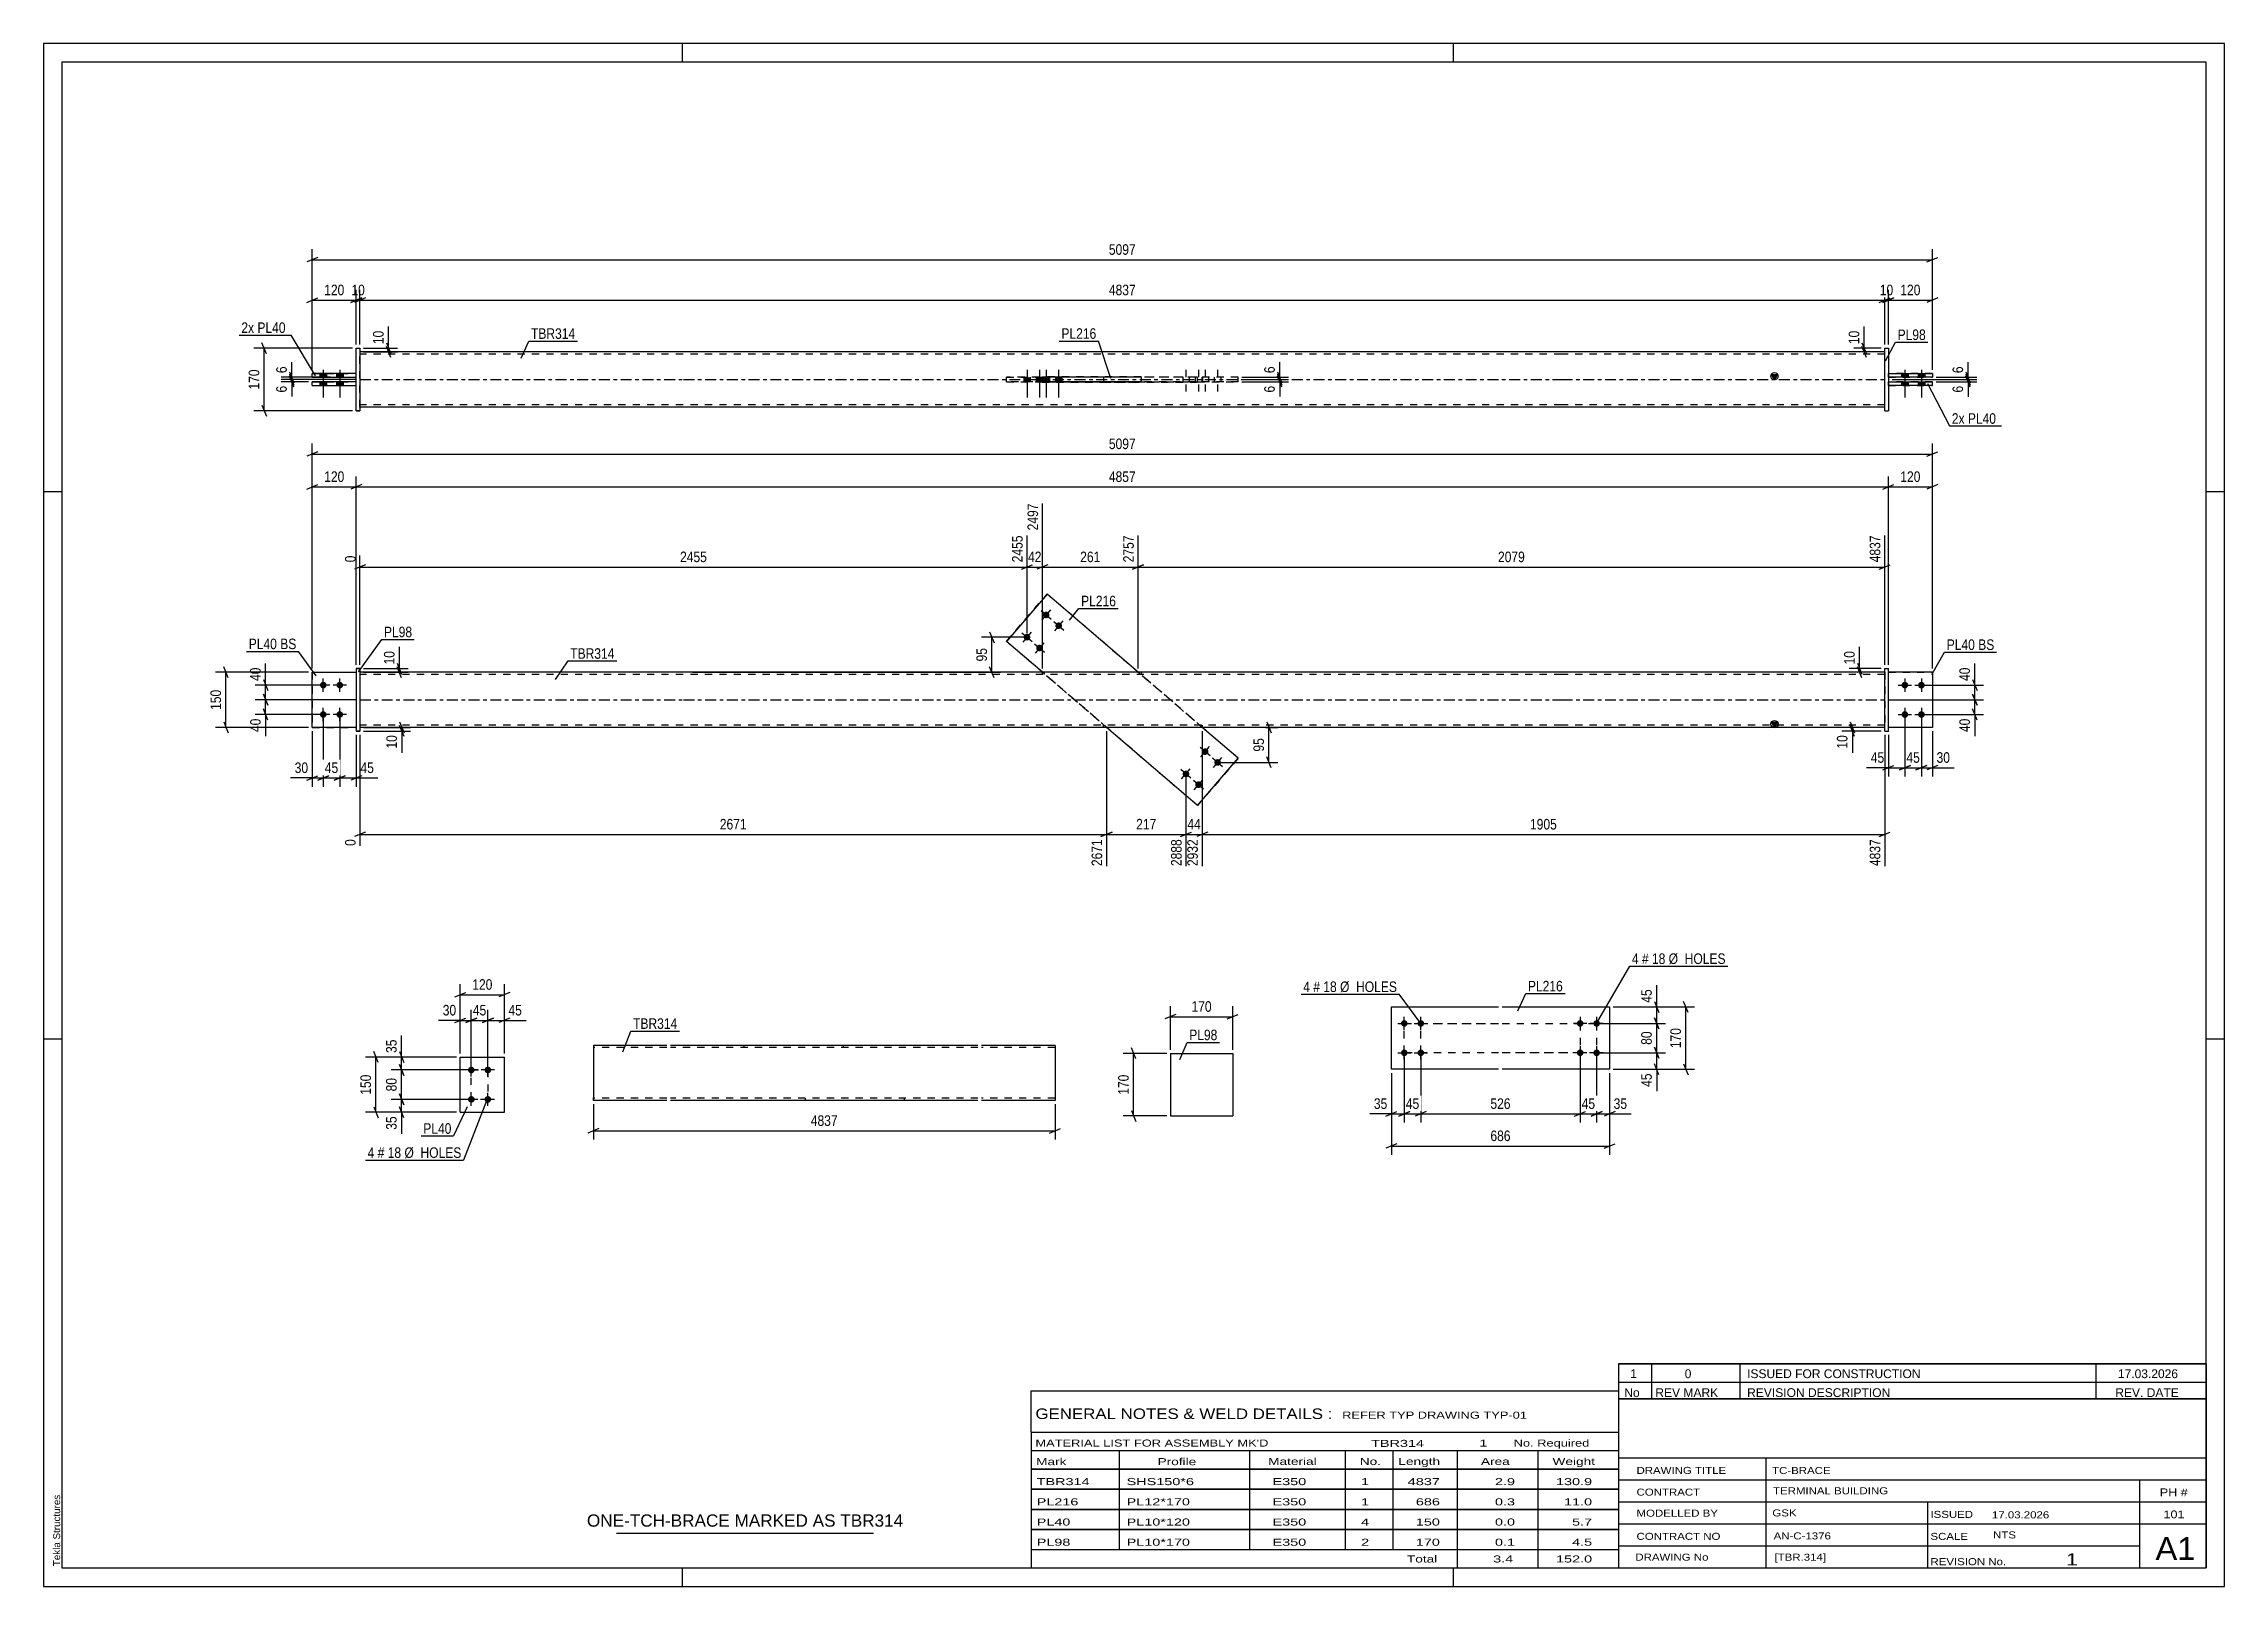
# Paper-space layout 'Layout1' of a CAD drawing. Header units: millimetres. Extents: x 0 to 594, y 0 to 420.
# The model-space entities are those that its viewports show. They can reach past a viewport. Long polylines and large blocks are cut down to what shows.
import ezdxf

# ---------------------------------------------------------------- set-up
doc = ezdxf.new("R2010")
doc.units = ezdxf.units.MM
doc.linetypes.add('DXK_LINE_DOT2', pattern=[3.9198, 1.9599, -1.9599])
doc.linetypes.add('DXK_LINE_DOT3', pattern=[5.9187, 2.979, -0.9799, 0.9799, -0.9799])
doc.layers.add('Viewport layer', color=7, linetype='Continuous', plot=False)
doc.styles.add('Arial', font='ARIAL.TTF', dxfattribs={"height": 0.2})
doc.styles.add('Arial Narrow', font='ARIALN.TTF', dxfattribs={"height": 0.2})

# ---------------------------------------------------------------- blocks, each defined once
blk = doc.blocks.new('Unknown-580610075-1130')
at = {"color": 5, "linetype": 'Continuous'}
for p, q in [((594, 420), (0, 420)), ((0, 420), (0, 0)), ((174, 415), (174, 420)), ((384, 415), (384, 420)), ((594, 0), (594, 420)), ((589, 415), (5, 415)), ((5, 415), (5, 5)), ((589, 5), (589, 415)), ((5, 298), (0, 298)), ((594, 298), (589, 298)), ((5, 149), (0, 149)), ((594, 149), (589, 149)), ((0, 0), (594, 0)), ((5, 5), (589, 5)), ((174, 0), (174, 5)), ((384, 0), (384, 5))]:
    blk.add_line(p, q, dxfattribs=at)
at = {"color": 174, "linetype": 'Continuous', "style": 'Arial'}
blk.add_text('Tekla Structures', height=1.9102, rotation=90, dxfattribs=at).set_placement((4.5, 5.5))
blk = doc.blocks.new('Part-580610075-3546 - 3545')
at = {"color": 2, "linetype": 'Continuous'}
for p, q in [((367.12, 157.76), (396.32, 157.76)), ((367.12, 140.76), (367.12, 157.76)), ((397.32, 157.76), (426.52, 157.76)), ((426.52, 157.76), (426.52, 140.76)), ((396.32, 140.76), (367.12, 140.76)), ((426.52, 140.76), (397.32, 140.76))]:
    blk.add_line(p, q, dxfattribs=at)
blk = doc.blocks.new('Bolt-580610075-3547 - 3545')
at = {"linetype": 'Continuous'}
for points in [[(418.52, 152.36, -1), (418.52, 154.16, -1)], [(423.02, 152.36, -1), (423.02, 154.16, -1)], [(418.52, 144.36, -1), (418.52, 146.16, -1)], [(423.02, 144.36, -1), (423.02, 146.16, -1)]]:
    blk.add_hatch(color=1, dxfattribs=at).paths.add_polyline_path(points)
at = {"color": 1, "linetype": 'Continuous'}
for p, q in [((418.52, 155.06), (418.52, 151.46)), ((423.02, 155.06), (423.02, 151.46)), ((420.32, 153.26), (416.72, 153.26)), ((424.82, 153.26), (421.22, 153.26)), ((420.32, 145.26), (416.72, 145.26)), ((418.52, 147.06), (418.52, 143.46)), ((424.82, 145.26), (421.22, 145.26)), ((423.02, 147.06), (423.02, 143.46))]:
    blk.add_line(p, q, dxfattribs=at)
blk = doc.blocks.new('Bolt-580610075-3548 - 3545')
at = {"linetype": 'Continuous'}
for points in [[(370.62, 154.16, -1), (370.62, 152.36, -1)], [(375.12, 154.16, -1), (375.12, 152.36, -1)], [(370.62, 146.16, -1), (370.62, 144.36, -1)], [(375.12, 146.16, -1), (375.12, 144.36, -1)]]:
    blk.add_hatch(color=1, dxfattribs=at).paths.add_polyline_path(points)
at = {"color": 1, "linetype": 'Continuous'}
for p, q in [((370.62, 151.46), (370.62, 155.06)), ((375.12, 151.46), (375.12, 155.06)), ((368.82, 153.26), (372.42, 153.26)), ((373.32, 153.26), (376.92, 153.26)), ((368.82, 145.26), (372.42, 145.26)), ((370.62, 143.46), (370.62, 147.06)), ((373.32, 145.26), (376.92, 145.26)), ((375.12, 143.46), (375.12, 147.06))]:
    blk.add_line(p, q, dxfattribs=at)
blk = doc.blocks.new('Part-580610075-2167 - 2161')
at = {"color": 2, "linetype": 'Continuous'}
for p, q in [((113.5, 129.08), (113.5, 144.08)), ((113.5, 144.08), (125.5, 144.08)), ((125.5, 129.08), (125.5, 144.08)), ((113.5, 129.08), (113.5, 129.08)), ((113.5, 129.08), (125.5, 129.08)), ((125.5, 129.08), (125.5, 129.08))]:
    blk.add_line(p, q, dxfattribs=at)
at = {"color": 7, "linetype": 'DXK_LINE_DOT2'}
for p, q in [((113.5, 144.08), (125.5, 144.08)), ((113.5, 129.08), (113.5, 129.08)), ((113.5, 129.08), (125.5, 129.08)), ((125.5, 129.08), (125.5, 129.08))]:
    blk.add_line(p, q, dxfattribs=at)
blk = doc.blocks.new('Bolt-580610075-2200 - 2161')
at = {"linetype": 'Continuous'}
for points in [[(116.5, 139.68), (116.31, 139.7), (116.13, 139.76), (115.97, 139.85), (115.83, 139.98), (115.72, 140.13), (115.64, 140.3), (115.6, 140.49), (115.6, 140.67), (115.64, 140.86), (115.72, 141.03), (115.83, 141.18), (115.97, 141.31), (116.13, 141.4), (116.31, 141.46), (116.5, 141.48), (116.69, 141.46), (116.87, 141.4), (117.03, 141.31), (117.17, 141.18), (117.28, 141.03), (117.36, 140.86), (117.39, 140.67), (117.39, 140.49), (117.36, 140.3), (117.28, 140.13), (117.17, 139.98), (117.03, 139.85), (116.87, 139.76), (116.69, 139.7)], [(121, 139.68), (120.81, 139.7), (120.63, 139.76), (120.47, 139.85), (120.33, 139.98), (120.22, 140.13), (120.14, 140.3), (120.1, 140.49), (120.1, 140.67), (120.14, 140.86), (120.22, 141.03), (120.33, 141.18), (120.47, 141.31), (120.63, 141.4), (120.81, 141.46), (121, 141.48), (121.19, 141.46), (121.37, 141.4), (121.53, 141.31), (121.67, 141.18), (121.78, 141.03), (121.86, 140.86), (121.89, 140.67), (121.89, 140.49), (121.86, 140.3), (121.78, 140.13), (121.67, 139.98), (121.53, 139.85), (121.37, 139.76), (121.19, 139.7)], [(116.5, 131.68), (116.31, 131.7), (116.13, 131.76), (115.97, 131.85), (115.83, 131.98), (115.72, 132.13), (115.64, 132.3), (115.6, 132.49), (115.6, 132.67), (115.64, 132.86), (115.72, 133.03), (115.83, 133.18), (115.97, 133.31), (116.13, 133.4), (116.31, 133.46), (116.5, 133.48), (116.69, 133.46), (116.87, 133.4), (117.03, 133.31), (117.17, 133.18), (117.28, 133.03), (117.36, 132.86), (117.39, 132.67), (117.39, 132.49), (117.36, 132.3), (117.28, 132.13), (117.17, 131.98), (117.03, 131.85), (116.87, 131.76), (116.69, 131.7)], [(121, 131.68), (120.81, 131.7), (120.63, 131.76), (120.47, 131.85), (120.33, 131.98), (120.22, 132.13), (120.14, 132.3), (120.1, 132.49), (120.1, 132.67), (120.14, 132.86), (120.22, 133.03), (120.33, 133.18), (120.47, 133.31), (120.63, 133.4), (120.81, 133.46), (121, 133.48), (121.19, 133.46), (121.37, 133.4), (121.53, 133.31), (121.67, 133.18), (121.78, 133.03), (121.86, 132.86), (121.89, 132.67), (121.89, 132.49), (121.86, 132.3), (121.78, 132.13), (121.67, 131.98), (121.53, 131.85), (121.37, 131.76), (121.19, 131.7)]]:
    blk.add_hatch(color=1, dxfattribs=at).paths.add_polyline_path(points)
at = {"color": 1, "linetype": 'Continuous'}
for p, q in [((118.3, 140.58), (114.7, 140.58)), ((116.5, 138.78), (116.5, 142.38)), ((122.8, 140.58), (119.2, 140.58)), ((121, 138.78), (121, 142.38)), ((118.3, 132.58), (114.7, 132.58)), ((116.5, 130.78), (116.5, 134.38)), ((122.8, 132.58), (119.2, 132.58)), ((121, 130.78), (121, 134.38))]:
    blk.add_line(p, q, dxfattribs=at)
blk = doc.blocks.new('Part-580610075-1695 - 1673')
at = {"color": 2, "linetype": 'Continuous'}
for p, q in [((514.47, 248.86), (502.47, 248.86)), ((514.47, 248.86), (514.47, 248.86)), ((514.47, 248.86), (514.47, 233.86)), ((514.47, 233.86), (502.47, 233.86))]:
    blk.add_line(p, q, dxfattribs=at)
at = {"color": 7, "linetype": 'DXK_LINE_DOT2'}
for p, q in [((514.47, 248.86), (502.47, 248.86)), ((502.47, 248.86), (502.47, 248.86)), ((502.47, 233.86), (502.47, 248.86)), ((514.47, 248.86), (514.47, 248.86)), ((514.47, 233.86), (502.47, 233.86))]:
    blk.add_line(p, q, dxfattribs=at)
blk = doc.blocks.new('Part-580610075-1679 - 1673')
at = {"color": 7, "linetype": 'DXK_LINE_DOT2'}
for p, q in [((73.17, 248.86), (73.17, 233.86)), ((73.17, 248.86), (85.17, 248.86)), ((85.17, 248.86), (85.17, 233.86)), ((73.17, 233.86), (85.17, 233.86))]:
    blk.add_line(p, q, dxfattribs=at)
blk = doc.blocks.new('Part-580610075-1700 - 1673')
at = {"linetype": 'Continuous'}
blk.add_hatch(color=2, dxfattribs=at).paths.add_polyline_path([(471.47, 233.86), (470.67, 235.26), (472.27, 235.26)])
at = {"color": 2, "linetype": 'Continuous'}
for p, q in [((174.17, 248.86), (86.17, 248.86)), ((413.37, 248.86), (174.27, 248.86)), ((501.47, 248.86), (413.47, 248.86)), ((174.17, 233.86), (86.17, 233.86)), ((413.37, 233.86), (174.27, 233.86)), ((501.47, 233.86), (413.47, 233.86)), ((471.47, 233.86), (470.67, 235.26)), ((470.67, 235.26), (472.27, 235.26)), ((472.27, 235.26), (471.47, 233.86))]:
    blk.add_line(p, q, dxfattribs=at)
at = {"color": 7, "linetype": 'DXK_LINE_DOT2'}
for p, q in [((86.17, 248.86), (86.17, 233.86)), ((174.17, 248.26), (86.17, 248.26)), ((413.37, 248.26), (174.27, 248.26)), ((271.96, 248.86), (271.96, 248.26)), ((298.93, 248.86), (298.93, 248.26)), ((501.47, 248.26), (413.47, 248.26)), ((501.47, 248.86), (501.47, 233.86)), ((174.17, 234.46), (86.17, 234.46)), ((413.37, 234.46), (174.27, 234.46)), ((288.71, 233.86), (288.71, 234.46)), ((315.68, 233.86), (315.68, 234.46)), ((501.47, 234.46), (413.47, 234.46))]:
    blk.add_line(p, q, dxfattribs=at)
at = {"color": 7, "linetype": 'DXK_LINE_DOT3'}
for p, q in [((86.17, 241.36), (174.17, 241.36)), ((174.27, 241.36), (413.37, 241.36)), ((413.47, 241.36), (501.47, 241.36))]:
    blk.add_line(p, q, dxfattribs=at)
at = {"color": 2, "linetype": 'Continuous'}
blk.add_circle((471.47, 234.76), 1, dxfattribs=at)
blk = doc.blocks.new('Part-580610075-1684 - 1673')
at = {"color": 2, "linetype": 'Continuous'}
for p, q in [((73.17, 233.86), (73.17, 248.86)), ((73.17, 248.86), (85.17, 248.86)), ((85.17, 233.86), (73.17, 233.86))]:
    blk.add_line(p, q, dxfattribs=at)
at = {"color": 7, "linetype": 'DXK_LINE_DOT2'}
blk.add_line((85.17, 248.86), (85.17, 233.86), dxfattribs=at)
blk = doc.blocks.new('Part-580610075-1685 - 1673')
at = {"color": 2, "linetype": 'Continuous'}
for p, q in [((501.47, 249.86), (502.47, 249.86)), ((501.47, 232.86), (501.47, 249.86)), ((502.47, 232.86), (502.47, 249.86)), ((501.47, 232.86), (501.47, 232.86)), ((501.47, 232.86), (502.47, 232.86))]:
    blk.add_line(p, q, dxfattribs=at)
at = {"color": 7, "linetype": 'DXK_LINE_DOT2'}
for p, q in [((501.47, 249.86), (502.47, 249.86)), ((501.47, 232.86), (502.47, 232.86))]:
    blk.add_line(p, q, dxfattribs=at)
blk = doc.blocks.new('Part-580610075-1690 - 1673')
at = {"color": 7, "linetype": 'DXK_LINE_DOT2'}
for p, q in [((502.47, 248.86), (514.47, 248.86)), ((514.47, 248.86), (502.47, 248.86)), ((502.47, 248.86), (502.47, 248.86)), ((502.47, 233.86), (502.47, 248.86)), ((514.47, 248.86), (514.47, 248.86)), ((514.47, 248.86), (514.47, 233.86)), ((514.47, 233.86), (502.47, 233.86)), ((514.47, 233.86), (502.47, 233.86))]:
    blk.add_line(p, q, dxfattribs=at)
blk = doc.blocks.new('Bolt-580610075-1706 - 1673')
at = {"linetype": 'Continuous'}
for points in [[(273.07, 265.37), (273.26, 265.35), (273.44, 265.29), (273.6, 265.19), (273.74, 265.07), (273.85, 264.92), (273.93, 264.74), (273.97, 264.56), (273.97, 264.37), (273.93, 264.19), (273.85, 264.02), (273.74, 263.86), (273.6, 263.74), (273.44, 263.64), (273.26, 263.59), (273.07, 263.57), (272.89, 263.59), (272.71, 263.64), (272.54, 263.74), (272.4, 263.86), (272.29, 264.02), (272.22, 264.19), (272.18, 264.37), (272.18, 264.56), (272.22, 264.74), (272.29, 264.92), (272.4, 265.07), (272.54, 265.19), (272.71, 265.29), (272.89, 265.35)], [(276.48, 262.43), (276.67, 262.41), (276.85, 262.36), (277.01, 262.26), (277.15, 262.14), (277.26, 261.98), (277.34, 261.81), (277.38, 261.63), (277.38, 261.44), (277.34, 261.25), (277.26, 261.08), (277.15, 260.93), (277.01, 260.8), (276.85, 260.71), (276.67, 260.65), (276.48, 260.63), (276.3, 260.65), (276.12, 260.71), (275.96, 260.8), (275.82, 260.93), (275.71, 261.08), (275.63, 261.25), (275.59, 261.44), (275.59, 261.63), (275.63, 261.81), (275.71, 261.98), (275.82, 262.14), (275.96, 262.26), (276.12, 262.36), (276.3, 262.41)], [(267.86, 259.3), (268.04, 259.28), (268.22, 259.22), (268.39, 259.13), (268.53, 259), (268.64, 258.85), (268.71, 258.68), (268.75, 258.49), (268.75, 258.31), (268.71, 258.12), (268.64, 257.95), (268.53, 257.8), (268.39, 257.67), (268.22, 257.58), (268.04, 257.52), (267.86, 257.5), (267.67, 257.52), (267.49, 257.58), (267.33, 257.67), (267.19, 257.8), (267.08, 257.95), (267, 258.12), (266.96, 258.31), (266.96, 258.49), (267, 258.68), (267.08, 258.85), (267.19, 259), (267.33, 259.13), (267.49, 259.22), (267.67, 259.28)], [(271.27, 256.37), (271.46, 256.35), (271.64, 256.29), (271.8, 256.19), (271.94, 256.07), (272.05, 255.92), (272.13, 255.74), (272.16, 255.56), (272.16, 255.37), (272.13, 255.19), (272.05, 255.02), (271.94, 254.86), (271.8, 254.74), (271.64, 254.64), (271.46, 254.59), (271.27, 254.57), (271.08, 254.59), (270.9, 254.64), (270.74, 254.74), (270.6, 254.86), (270.49, 255.02), (270.41, 255.19), (270.37, 255.37), (270.37, 255.56), (270.41, 255.74), (270.49, 255.92), (270.6, 256.07), (270.74, 256.19), (270.9, 256.29), (271.08, 256.35)]]:
    blk.add_hatch(color=1, dxfattribs=at).paths.add_polyline_path(points)
at = {"color": 1, "linetype": 'Continuous'}
for p, q in [((271.71, 265.64), (274.44, 263.29)), ((274.25, 265.83), (271.9, 263.1)), ((275.12, 262.71), (277.85, 260.36)), ((277.66, 262.9), (275.31, 260.17)), ((266.49, 259.57), (269.22, 257.23)), ((269.03, 259.76), (266.68, 257.03)), ((269.9, 256.64), (272.63, 254.29)), ((272.44, 256.83), (270.1, 254.1))]:
    blk.add_line(p, q, dxfattribs=at)
blk = doc.blocks.new('Bolt-580610075-1707 - 1673')
at = {"linetype": 'Continuous'}
for points in [[(316.37, 228.15), (316.56, 228.13), (316.74, 228.07), (316.9, 227.97), (317.04, 227.85), (317.15, 227.7), (317.23, 227.52), (317.27, 227.34), (317.27, 227.15), (317.23, 226.97), (317.15, 226.8), (317.04, 226.64), (316.9, 226.52), (316.74, 226.42), (316.56, 226.37), (316.37, 226.35), (316.18, 226.37), (316, 226.42), (315.84, 226.52), (315.7, 226.64), (315.59, 226.8), (315.51, 226.97), (315.48, 227.15), (315.48, 227.34), (315.51, 227.52), (315.59, 227.7), (315.7, 227.85), (315.84, 227.97), (316, 228.07), (316.18, 228.13)], [(311.16, 222.08), (311.34, 222.06), (311.52, 222), (311.68, 221.91), (311.82, 221.78), (311.94, 221.63), (312.01, 221.46), (312.05, 221.27), (312.05, 221.09), (312.01, 220.9), (311.94, 220.73), (311.82, 220.58), (311.68, 220.45), (311.52, 220.36), (311.34, 220.3), (311.16, 220.28), (310.97, 220.3), (310.79, 220.36), (310.63, 220.45), (310.49, 220.58), (310.38, 220.73), (310.3, 220.9), (310.26, 221.09), (310.26, 221.27), (310.3, 221.46), (310.38, 221.63), (310.49, 221.78), (310.63, 221.91), (310.79, 222), (310.97, 222.06)], [(319.78, 225.21), (319.97, 225.19), (320.15, 225.14), (320.31, 225.04), (320.45, 224.92), (320.56, 224.76), (320.64, 224.59), (320.68, 224.41), (320.68, 224.22), (320.64, 224.03), (320.56, 223.86), (320.45, 223.71), (320.31, 223.58), (320.15, 223.49), (319.97, 223.43), (319.78, 223.41), (319.6, 223.43), (319.42, 223.49), (319.25, 223.58), (319.11, 223.71), (319, 223.86), (318.93, 224.03), (318.89, 224.22), (318.89, 224.41), (318.93, 224.59), (319, 224.76), (319.11, 224.92), (319.25, 225.04), (319.42, 225.14), (319.6, 225.19)], [(314.57, 219.15), (314.76, 219.13), (314.93, 219.07), (315.1, 218.97), (315.24, 218.85), (315.35, 218.7), (315.42, 218.52), (315.46, 218.34), (315.46, 218.15), (315.42, 217.97), (315.35, 217.8), (315.24, 217.64), (315.1, 217.52), (314.93, 217.42), (314.76, 217.37), (314.57, 217.35), (314.38, 217.37), (314.2, 217.42), (314.04, 217.52), (313.9, 217.64), (313.79, 217.8), (313.71, 217.97), (313.67, 218.15), (313.67, 218.34), (313.71, 218.52), (313.79, 218.7), (313.9, 218.85), (314.04, 218.97), (314.2, 219.07), (314.38, 219.13)]]:
    blk.add_hatch(color=1, dxfattribs=at).paths.add_polyline_path(points)
at = {"color": 1, "linetype": 'Continuous'}
for p, q in [((317.74, 226.07), (315.01, 228.42)), ((315.2, 225.88), (317.54, 228.61)), ((312.52, 220.01), (309.79, 222.35)), ((309.98, 219.81), (312.33, 222.54)), ((321.15, 223.14), (318.42, 225.49)), ((318.61, 222.95), (320.96, 225.68)), ((315.93, 217.07), (313.2, 219.42)), ((313.4, 216.88), (315.74, 219.61))]:
    blk.add_line(p, q, dxfattribs=at)
blk = doc.blocks.new('Bolt-580610075-1709 - 1673')
at = {"linetype": 'Continuous'}
for points in [[(76.17, 244.46, -1), (76.17, 246.26, -1)], [(80.67, 244.46, -1), (80.67, 246.26, -1)], [(76.17, 236.46, -1), (76.17, 238.26, -1)], [(80.67, 236.46, -1), (80.67, 238.26, -1)]]:
    blk.add_hatch(color=1, dxfattribs=at).paths.add_polyline_path(points)
at = {"color": 1, "linetype": 'Continuous'}
for p, q in [((77.97, 245.36), (74.37, 245.36)), ((76.17, 243.56), (76.17, 247.16)), ((82.47, 245.36), (78.87, 245.36)), ((80.67, 243.56), (80.67, 247.16)), ((76.17, 235.56), (76.17, 239.16)), ((80.67, 235.56), (80.67, 239.16)), ((77.97, 237.36), (74.37, 237.36)), ((82.47, 237.36), (78.87, 237.36))]:
    blk.add_line(p, q, dxfattribs=at)
blk = doc.blocks.new('Bolt-580610075-1710 - 1673')
at = {"linetype": 'Continuous'}
for points in [[(506.97, 246.26), (507.16, 246.24), (507.34, 246.18), (507.5, 246.08), (507.64, 245.96), (507.75, 245.81), (507.83, 245.63), (507.87, 245.45), (507.87, 245.26), (507.83, 245.08), (507.75, 244.91), (507.64, 244.75), (507.5, 244.63), (507.34, 244.53), (507.16, 244.48), (506.97, 244.46), (506.78, 244.48), (506.6, 244.53), (506.44, 244.63), (506.3, 244.75), (506.19, 244.91), (506.11, 245.08), (506.08, 245.26), (506.08, 245.45), (506.11, 245.63), (506.19, 245.81), (506.3, 245.96), (506.44, 246.08), (506.6, 246.18), (506.78, 246.24)], [(511.47, 246.26), (511.66, 246.24), (511.84, 246.18), (512, 246.08), (512.14, 245.96), (512.25, 245.81), (512.33, 245.63), (512.37, 245.45), (512.37, 245.26), (512.33, 245.08), (512.25, 244.91), (512.14, 244.75), (512, 244.63), (511.84, 244.53), (511.66, 244.48), (511.47, 244.46), (511.28, 244.48), (511.1, 244.53), (510.94, 244.63), (510.8, 244.75), (510.69, 244.91), (510.61, 245.08), (510.58, 245.26), (510.58, 245.45), (510.61, 245.63), (510.69, 245.81), (510.8, 245.96), (510.94, 246.08), (511.1, 246.18), (511.28, 246.24)], [(506.97, 238.26), (507.16, 238.24), (507.34, 238.18), (507.5, 238.08), (507.64, 237.96), (507.75, 237.81), (507.83, 237.63), (507.87, 237.45), (507.87, 237.26), (507.83, 237.08), (507.75, 236.91), (507.64, 236.75), (507.5, 236.63), (507.34, 236.53), (507.16, 236.48), (506.97, 236.46), (506.78, 236.48), (506.6, 236.53), (506.44, 236.63), (506.3, 236.75), (506.19, 236.91), (506.11, 237.08), (506.08, 237.26), (506.08, 237.45), (506.11, 237.63), (506.19, 237.81), (506.3, 237.96), (506.44, 238.08), (506.6, 238.18), (506.78, 238.24)], [(511.47, 238.26), (511.66, 238.24), (511.84, 238.18), (512, 238.08), (512.14, 237.96), (512.25, 237.81), (512.33, 237.63), (512.37, 237.45), (512.37, 237.26), (512.33, 237.08), (512.25, 236.91), (512.14, 236.75), (512, 236.63), (511.84, 236.53), (511.66, 236.48), (511.47, 236.46), (511.28, 236.48), (511.1, 236.53), (510.94, 236.63), (510.8, 236.75), (510.69, 236.91), (510.61, 237.08), (510.58, 237.26), (510.58, 237.45), (510.61, 237.63), (510.69, 237.81), (510.8, 237.96), (510.94, 238.08), (511.1, 238.18), (511.28, 238.24)]]:
    blk.add_hatch(color=1, dxfattribs=at).paths.add_polyline_path(points)
at = {"color": 1, "linetype": 'Continuous'}
for p, q in [((505.17, 245.36), (508.77, 245.36)), ((506.97, 247.16), (506.97, 243.56)), ((509.67, 245.36), (513.27, 245.36)), ((511.47, 247.16), (511.47, 243.56)), ((506.97, 239.16), (506.97, 235.56)), ((511.47, 239.16), (511.47, 235.56)), ((505.17, 237.36), (508.77, 237.36)), ((509.67, 237.36), (513.27, 237.36))]:
    blk.add_line(p, q, dxfattribs=at)
blk = doc.blocks.new('Part-580610075-1715 - 1673')
at = {"color": 2, "linetype": 'Continuous'}
for p, q in [((273.35, 270.16), (262.27, 257.27)), ((273.35, 270.16), (273.35, 270.16)), ((298.13, 248.86), (273.35, 270.16)), ((272.06, 248.86), (262.27, 257.27)), ((262.27, 257.27), (262.27, 257.27)), ((314.29, 212.55), (289.51, 233.86)), ((325.37, 225.44), (315.58, 233.86)), ((314.29, 212.55), (325.37, 225.44)), ((325.37, 225.44), (325.37, 225.44)), ((314.29, 212.55), (314.29, 212.55))]:
    blk.add_line(p, q, dxfattribs=at)
at = {"color": 7, "linetype": 'DXK_LINE_DOT2'}
for p, q in [((262.27, 257.27), (273.35, 270.16)), ((325.37, 225.44), (273.35, 270.16)), ((314.29, 212.55), (262.27, 257.27)), ((289.51, 233.86), (272.06, 248.86)), ((315.58, 233.86), (298.13, 248.86)), ((325.37, 225.44), (314.29, 212.55))]:
    blk.add_line(p, q, dxfattribs=at)
blk = doc.blocks.new('Part-580610075-1720 - 1673')
at = {"color": 2, "linetype": 'Continuous'}
for p, q in [((86.17, 249.86), (85.17, 249.86)), ((85.17, 249.86), (85.17, 232.86)), ((86.17, 249.86), (86.17, 249.86)), ((86.17, 249.86), (86.17, 232.86)), ((85.17, 232.86), (86.17, 232.86))]:
    blk.add_line(p, q, dxfattribs=at)
at = {"color": 7, "linetype": 'DXK_LINE_DOT2'}
for p, q in [((85.17, 249.86), (86.17, 249.86)), ((86.17, 232.86), (85.17, 232.86))]:
    blk.add_line(p, q, dxfattribs=at)
blk = doc.blocks.new('Part-580610075-1418 - 1367')
at = {"color": 2, "linetype": 'Continuous'}
for p, q in [((73.17, 326.97), (73.17, 327.97)), ((85.17, 327.97), (73.17, 327.97)), ((73.17, 326.97), (73.17, 326.97)), ((73.17, 326.97), (85.17, 326.97))]:
    blk.add_line(p, q, dxfattribs=at)
at = {"color": 7, "linetype": 'DXK_LINE_DOT2'}
for p, q in [((73.17, 327.97), (85.17, 327.97)), ((73.17, 326.97), (85.17, 326.97)), ((85.17, 326.97), (85.17, 327.97))]:
    blk.add_line(p, q, dxfattribs=at)
blk = doc.blocks.new('Bolt-580610075-1370 - 1367')
at = {"linetype": 'Continuous'}
for points in [[(75.27, 329.17), (77.07, 329.17), (77.07, 330.17), (75.27, 330.17)], [(75.27, 329.17), (77.07, 329.17), (77.07, 330.17), (75.27, 330.17)], [(75.27, 326.97), (77.07, 326.97), (77.07, 327.97), (75.27, 327.97)], [(75.27, 326.97), (77.07, 326.97), (77.07, 327.97), (75.27, 327.97)], [(79.77, 329.17), (81.57, 329.17), (81.57, 330.17), (79.77, 330.17)], [(79.77, 329.17), (81.57, 329.17), (81.57, 330.17), (79.77, 330.17)], [(79.77, 326.97), (81.57, 326.97), (81.57, 327.97), (79.77, 327.97)], [(79.77, 326.97), (81.57, 326.97), (81.57, 327.97), (79.77, 327.97)]]:
    blk.add_hatch(color=1, dxfattribs=at).paths.add_polyline_path(points)
at = {"color": 1, "linetype": 'Continuous'}
for p, q in [((75.27, 330.17), (75.27, 329.17)), ((75.27, 330.17), (75.27, 329.17)), ((75.27, 327.97), (75.27, 326.97)), ((75.27, 327.97), (75.27, 326.97)), ((76.17, 331.17), (76.17, 323.67)), ((76.17, 331.17), (76.17, 323.67)), ((77.07, 330.17), (77.07, 329.17)), ((77.07, 330.17), (77.07, 329.17)), ((77.07, 327.97), (77.07, 326.97)), ((77.07, 327.97), (77.07, 326.97)), ((79.77, 330.17), (79.77, 329.17)), ((79.77, 330.17), (79.77, 329.17)), ((79.77, 327.97), (79.77, 326.97)), ((79.77, 327.97), (79.77, 326.97)), ((80.67, 331.17), (80.67, 323.67)), ((80.67, 331.17), (80.67, 323.67)), ((81.57, 330.17), (81.57, 329.17)), ((81.57, 330.17), (81.57, 329.17)), ((81.57, 327.97), (81.57, 326.97)), ((81.57, 327.97), (81.57, 326.97))]:
    blk.add_line(p, q, dxfattribs=at)
blk = doc.blocks.new('Bolt-580610075-1435 - 1367')
at = {"color": 1, "linetype": 'DXK_LINE_DOT2'}
for p, q in [((310.26, 329.16), (310.26, 327.96)), ((311.16, 331.16), (311.16, 323.66)), ((312.06, 329.16), (312.06, 327.96)), ((313.67, 329.16), (313.67, 327.96)), ((314.57, 331.16), (314.57, 323.66)), ((315.47, 329.16), (315.47, 327.96)), ((315.47, 329.16), (315.47, 327.96)), ((316.37, 331.16), (316.37, 323.66)), ((317.27, 329.16), (317.27, 327.96)), ((318.88, 329.16), (318.88, 327.96)), ((319.78, 331.16), (319.78, 323.66)), ((320.68, 329.16), (320.68, 327.96))]:
    blk.add_line(p, q, dxfattribs=at)
blk = doc.blocks.new('Bolt-580610075-1371 - 1367')
at = {"linetype": 'Continuous'}
for points in [[(507.87, 330.16), (506.07, 330.16), (506.07, 329.16), (507.87, 329.16)], [(507.87, 330.16), (506.07, 330.16), (506.07, 329.16), (507.87, 329.16)], [(507.87, 327.96), (506.07, 327.96), (506.07, 326.96), (507.87, 326.96)], [(507.87, 327.96), (506.07, 327.96), (506.07, 326.96), (507.87, 326.96)], [(512.37, 330.16), (510.57, 330.16), (510.57, 329.16), (512.37, 329.16)], [(512.37, 330.16), (510.57, 330.16), (510.57, 329.16), (512.37, 329.16)], [(512.37, 327.96), (510.57, 327.96), (510.57, 326.96), (512.37, 326.96)], [(512.37, 327.96), (510.57, 327.96), (510.57, 326.96), (512.37, 326.96)]]:
    blk.add_hatch(color=1, dxfattribs=at).paths.add_polyline_path(points)
at = {"color": 1, "linetype": 'Continuous'}
for p, q in [((506.07, 330.16), (506.07, 329.16)), ((506.07, 330.16), (506.07, 329.16)), ((506.07, 327.96), (506.07, 326.96)), ((506.07, 327.96), (506.07, 326.96)), ((506.97, 331.16), (506.97, 323.66)), ((506.97, 331.16), (506.97, 323.66)), ((507.87, 330.16), (507.87, 329.16)), ((507.87, 330.16), (507.87, 329.16)), ((507.87, 327.96), (507.87, 326.96)), ((507.87, 327.96), (507.87, 326.96)), ((510.57, 330.16), (510.57, 329.16)), ((510.57, 330.16), (510.57, 329.16)), ((510.57, 327.96), (510.57, 326.96)), ((510.57, 327.96), (510.57, 326.96)), ((511.47, 331.16), (511.47, 323.66)), ((511.47, 331.16), (511.47, 323.66)), ((512.37, 330.16), (512.37, 329.16)), ((512.37, 330.16), (512.37, 329.16)), ((512.37, 327.96), (512.37, 326.96)), ((512.37, 327.96), (512.37, 326.96))]:
    blk.add_line(p, q, dxfattribs=at)
blk = doc.blocks.new('Part-580610075-1456 - 1367')
at = {"linetype": 'Continuous'}
blk.add_hatch(color=2, dxfattribs=at).paths.add_polyline_path([(471.47, 328.56), (470.67, 329.96), (472.27, 329.96)])
at = {"color": 2, "linetype": 'Continuous'}
for p, q in [((174.17, 336.06), (86.17, 336.06)), ((413.37, 336.06), (174.27, 336.06)), ((501.47, 336.06), (413.47, 336.06)), ((271.96, 329.26), (298.93, 329.26)), ((271.96, 329.26), (271.96, 329.16)), ((271.96, 327.96), (271.96, 327.86)), ((271.96, 327.86), (271.96, 327.86)), ((298.93, 327.86), (271.96, 327.86)), ((288.71, 329.26), (288.71, 329.16)), ((288.71, 327.86), (288.71, 327.96)), ((298.93, 329.26), (298.93, 327.86)), ((471.47, 328.56), (470.67, 329.96)), ((470.67, 329.96), (472.27, 329.96)), ((472.27, 329.96), (471.47, 328.56)), ((174.17, 321.06), (86.17, 321.06)), ((413.37, 321.06), (174.27, 321.06)), ((501.47, 321.06), (413.47, 321.06))]:
    blk.add_line(p, q, dxfattribs=at)
at = {"color": 7, "linetype": 'DXK_LINE_DOT2'}
for p, q in [((86.17, 321.06), (86.17, 336.06)), ((174.17, 335.46), (86.17, 335.46)), ((413.37, 335.46), (174.27, 335.46)), ((501.47, 335.46), (413.47, 335.46)), ((501.47, 321.06), (501.47, 336.06)), ((298.93, 329.26), (271.96, 329.26)), ((271.96, 327.86), (271.96, 329.16)), ((271.96, 327.86), (298.93, 327.86)), ((288.71, 329.26), (288.71, 329.26)), ((288.71, 329.26), (288.71, 329.26)), ((288.71, 329.26), (315.68, 329.26)), ((288.71, 329.26), (315.68, 329.26)), ((288.71, 329.16), (288.71, 327.86)), ((315.68, 327.86), (288.71, 327.86)), ((288.71, 327.86), (288.71, 327.86)), ((288.71, 327.86), (315.68, 327.86)), ((315.68, 329.26), (315.68, 327.86)), ((174.17, 321.66), (86.17, 321.66)), ((413.37, 321.66), (174.27, 321.66)), ((501.47, 321.66), (413.47, 321.66))]:
    blk.add_line(p, q, dxfattribs=at)
at = {"color": 7, "linetype": 'DXK_LINE_DOT3'}
for p, q in [((86.17, 328.56), (174.17, 328.56)), ((174.27, 328.56), (413.37, 328.56)), ((413.47, 328.56), (501.47, 328.56))]:
    blk.add_line(p, q, dxfattribs=at)
at = {"color": 2, "linetype": 'Continuous'}
blk.add_circle((471.47, 329.46), 1, dxfattribs=at)
blk = doc.blocks.new('Part-580610075-1413 - 1367')
at = {"color": 2, "linetype": 'Continuous'}
for p, q in [((73.17, 329.17), (73.17, 330.17)), ((85.17, 330.17), (73.17, 330.17)), ((73.17, 329.17), (73.17, 329.17)), ((73.17, 329.17), (85.17, 329.17))]:
    blk.add_line(p, q, dxfattribs=at)
at = {"color": 7, "linetype": 'DXK_LINE_DOT2'}
for p, q in [((73.17, 330.17), (85.17, 330.17)), ((73.17, 329.17), (85.17, 329.17)), ((85.17, 329.17), (85.17, 330.17))]:
    blk.add_line(p, q, dxfattribs=at)
blk = doc.blocks.new('Part-580610075-1461 - 1367')
at = {"color": 2, "linetype": 'Continuous'}
for p, q in [((502.47, 327.96), (514.47, 327.96)), ((514.47, 326.96), (502.47, 326.96)), ((514.47, 326.96), (514.47, 327.96))]:
    blk.add_line(p, q, dxfattribs=at)
at = {"color": 7, "linetype": 'DXK_LINE_DOT2'}
for p, q in [((502.47, 326.96), (502.47, 327.96)), ((514.47, 327.96), (502.47, 327.96)), ((502.47, 326.96), (514.47, 326.96))]:
    blk.add_line(p, q, dxfattribs=at)
blk = doc.blocks.new('Part-580610075-1397 - 1367')
at = {"color": 2, "linetype": 'Continuous'}
for p, q in [((262.27, 327.96), (262.27, 329.16)), ((273.35, 327.96), (273.35, 329.16)), ((298.93, 329.16), (273.35, 329.16)), ((298.93, 327.96), (273.35, 327.96))]:
    blk.add_line(p, q, dxfattribs=at)
at = {"color": 7, "linetype": 'DXK_LINE_DOT2'}
for p, q in [((314.29, 329.16), (262.27, 329.16)), ((262.27, 329.16), (273.35, 329.16)), ((262.27, 327.96), (314.29, 327.96)), ((273.35, 327.96), (262.27, 327.96)), ((325.37, 329.16), (298.93, 329.16)), ((325.37, 327.96), (298.93, 327.96)), ((314.29, 327.96), (314.29, 329.16)), ((325.37, 329.16), (314.29, 329.16)), ((314.29, 327.96), (325.37, 327.96)), ((325.37, 327.96), (325.37, 329.16))]:
    blk.add_line(p, q, dxfattribs=at)
blk = doc.blocks.new('Part-580610075-1398 - 1367')
at = {"color": 2, "linetype": 'Continuous'}
for p, q in [((85.17, 337.06), (86.17, 337.06)), ((85.17, 320.06), (85.17, 337.06)), ((86.17, 337.06), (86.17, 337.06)), ((86.17, 337.06), (86.17, 320.06)), ((86.17, 320.06), (85.17, 320.06)), ((85.17, 320.06), (85.17, 320.06))]:
    blk.add_line(p, q, dxfattribs=at)
at = {"color": 7, "linetype": 'DXK_LINE_DOT2'}
for p, q in [((85.17, 337.06), (86.17, 337.06)), ((85.17, 320.06), (86.17, 320.06)), ((85.17, 320.06), (85.17, 320.06))]:
    blk.add_line(p, q, dxfattribs=at)
blk = doc.blocks.new('Part-580610075-1433 - 1367')
at = {"color": 2, "linetype": 'Continuous'}
for p, q in [((501.47, 337.06), (501.47, 337.06)), ((501.47, 320.06), (501.47, 337.06)), ((501.47, 337.06), (502.47, 337.06)), ((502.47, 337.06), (502.47, 337.06)), ((502.47, 337.06), (502.47, 320.06)), ((501.47, 320.06), (502.47, 320.06)), ((501.47, 320.06), (501.47, 320.06)), ((502.47, 320.06), (502.47, 320.06))]:
    blk.add_line(p, q, dxfattribs=at)
at = {"color": 7, "linetype": 'DXK_LINE_DOT2'}
for p, q in [((501.47, 337.06), (501.47, 337.06)), ((501.47, 337.06), (502.47, 337.06)), ((501.47, 320.06), (502.47, 320.06))]:
    blk.add_line(p, q, dxfattribs=at)
blk = doc.blocks.new('Bolt-580610075-1436 - 1367')
at = {"linetype": 'Continuous'}
for points in [[(268.76, 329.16), (266.96, 329.16), (266.96, 327.96), (268.76, 327.96)], [(272.17, 329.16), (270.37, 329.16), (270.37, 327.96), (272.17, 327.96)], [(273.97, 329.16), (272.17, 329.16), (272.17, 327.96), (273.97, 327.96)], [(277.38, 329.16), (275.58, 329.16), (275.58, 327.96), (277.38, 327.96)]]:
    blk.add_hatch(color=1, dxfattribs=at).paths.add_polyline_path(points)
at = {"color": 1, "linetype": 'Continuous'}
for p, q in [((266.96, 329.16), (266.96, 327.96)), ((267.86, 331.16), (267.86, 323.66)), ((268.76, 329.16), (268.76, 327.96)), ((270.37, 329.16), (270.37, 327.96)), ((271.27, 331.16), (271.27, 323.66)), ((272.17, 329.16), (272.17, 327.96)), ((272.17, 329.16), (272.17, 327.96)), ((273.07, 331.16), (273.07, 323.66)), ((273.97, 329.16), (273.97, 327.96)), ((275.58, 329.16), (275.58, 327.96)), ((276.48, 331.16), (276.48, 323.66)), ((277.38, 329.16), (277.38, 327.96))]:
    blk.add_line(p, q, dxfattribs=at)
blk = doc.blocks.new('Part-580610075-1466 - 1367')
at = {"color": 2, "linetype": 'Continuous'}
for p, q in [((502.47, 330.16), (514.47, 330.16)), ((514.47, 329.16), (502.47, 329.16)), ((514.47, 330.16), (514.47, 329.16))]:
    blk.add_line(p, q, dxfattribs=at)
at = {"color": 7, "linetype": 'DXK_LINE_DOT2'}
for p, q in [((502.47, 329.16), (502.47, 330.16)), ((514.47, 330.16), (502.47, 330.16)), ((502.47, 329.16), (514.47, 329.16)), ((514.47, 330.16), (514.47, 330.16))]:
    blk.add_line(p, q, dxfattribs=at)
blk = doc.blocks.new('Part-580610075-2404 - 2398')
at = {"color": 2, "linetype": 'Continuous'}
for p, q in [((306.9, 145.08), (306.9, 128.08)), ((306.9, 145.08), (323.9, 145.08)), ((323.9, 145.08), (323.9, 128.08)), ((306.9, 128.08), (323.9, 128.08))]:
    blk.add_line(p, q, dxfattribs=at)
blk = doc.blocks.new('Part-580610075-2436 - 2428')
at = {"color": 2, "linetype": 'Continuous'}
for p, q in [((169.76, 147.29), (149.76, 147.29)), ((149.76, 147.29), (149.76, 146.09)), ((149.76, 146.09), (149.76, 133.03)), ((254.49, 147.29), (170.76, 147.29)), ((275.49, 147.29), (255.49, 147.29)), ((275.49, 147.29), (275.49, 147.2)), ((275.49, 147.2), (275.49, 146.09)), ((275.49, 146.09), (275.49, 132.29)), ((149.76, 132.38), (149.76, 133.03)), ((149.76, 132.29), (149.76, 132.38)), ((169.76, 132.29), (149.76, 132.29)), ((254.49, 132.29), (170.76, 132.29)), ((275.49, 132.29), (255.49, 132.29))]:
    blk.add_line(p, q, dxfattribs=at)
at = {"color": 7, "linetype": 'DXK_LINE_DOT2'}
for p, q in [((169.76, 146.69), (149.76, 146.69)), ((254.49, 146.69), (170.76, 146.69)), ((190.76, 147.29), (190.76, 146.69)), ((217.74, 147.29), (217.74, 146.69)), ((275.49, 146.69), (255.49, 146.69)), ((275.49, 146.94), (275.49, 146.09)), ((149.76, 133.03), (149.76, 132.64)), ((149.76, 132.89), (149.76, 132.93)), ((169.76, 132.89), (149.76, 132.89)), ((254.49, 132.89), (170.76, 132.89)), ((207.51, 132.29), (207.51, 132.89)), ((234.49, 132.29), (234.49, 132.89)), ((275.49, 132.89), (255.49, 132.89)), ((275.49, 132.93), (275.49, 133.03)), ((275.49, 132.89), (275.49, 132.93)), ((275.49, 132.89), (275.49, 132.93))]:
    blk.add_line(p, q, dxfattribs=at)
blk = doc.blocks.new('Rectangle-580610075-3724 - 3545')
at = {"color": 1, "linetype": 'DXK_LINE_DOT2'}
for p, q in [((370.62, 153.26), (396.32, 153.26)), ((370.62, 145.26), (370.62, 153.26)), ((397.32, 153.26), (423.02, 153.26)), ((423.02, 153.26), (423.02, 145.26)), ((396.32, 145.26), (370.62, 145.26)), ((423.02, 145.26), (397.32, 145.26))]:
    blk.add_line(p, q, dxfattribs=at)
blk = doc.blocks.new('Rectangle-580610075-2384 - 2161')
at = {"color": 1, "linetype": 'DXK_LINE_DOT2'}
blk.add_lwpolyline([(116.5, 140.58), (121, 140.58), (121, 132.58), (116.5, 132.58), (116.5, 140.58)], close=True, dxfattribs=at)
blk = doc.blocks.new('Rectangle-580610075-3734 - 3545')
at = {"color": 1, "linetype": 'DXK_LINE_DOT2'}
for p, q in [((375.12, 153.26), (396.32, 153.26)), ((375.12, 145.26), (375.12, 153.26)), ((397.32, 153.26), (418.52, 153.26)), ((418.52, 153.26), (418.52, 145.26)), ((396.32, 145.26), (375.12, 145.26)), ((418.52, 145.26), (397.32, 145.26))]:
    blk.add_line(p, q, dxfattribs=at)
blk = doc.blocks.new('StraightDimension-580610075-3553 - 3545')
at = {"color": 7, "linetype": 'Continuous'}
for p, q in [((423.02, 144.26), (423.02, 126.24)), ((426.52, 139.76), (426.52, 126.24)), ((421.52, 128.04), (424.52, 129.24)), ((423.02, 128.64), (426.52, 128.64)), ((428.02, 129.24), (425.02, 128.04))]:
    blk.add_line(p, q, dxfattribs=at)
at = {"color": 0}
blk.add_wipeout([(431.9, 129.39), (431.9, 133.59), (427.05, 133.59), (427.05, 129.39)], dxfattribs=at)
at = {"color": 7, "linetype": 'Continuous'}
blk.add_line((426.52, 128.64), (432.43, 128.64), dxfattribs=at)
blk.add_line((426.52, 128.64), (432.43, 128.64), dxfattribs=at)
at = {"color": 3, "style": 'Arial Narrow'}
blk.add_text('35', height=2.863, dxfattribs=at).set_placement((427.65, 129.99))
blk = doc.blocks.new('StraightDimension-580610075-3554 - 3545')
at = {"color": 7, "linetype": 'Continuous'}
for p, q in [((418.52, 144.26), (418.52, 126.24)), ((423.02, 144.26), (423.02, 126.24)), ((417.02, 128.04), (420.02, 129.24)), ((418.52, 128.64), (423.02, 128.64)), ((424.52, 129.24), (421.52, 128.04))]:
    blk.add_line(p, q, dxfattribs=at)
at = {"color": 0}
blk.add_wipeout([(423.2, 129.39), (423.2, 133.59), (418.34, 133.59), (418.34, 129.39)], dxfattribs=at)
at = {"color": 3, "style": 'Arial Narrow'}
blk.add_text('45', height=2.863, dxfattribs=at).set_placement((418.94, 129.99))
blk = doc.blocks.new('StraightDimension-580610075-3555 - 3545')
at = {"color": 7, "linetype": 'Continuous'}
for p, q in [((375.12, 144.26), (375.12, 126.24)), ((418.52, 144.26), (418.52, 126.24)), ((376.62, 129.24), (373.62, 128.04)), ((375.12, 128.64), (418.52, 128.64)), ((417.02, 128.04), (420.02, 129.24))]:
    blk.add_line(p, q, dxfattribs=at)
at = {"color": 0}
blk.add_wipeout([(400.16, 129.39), (400.16, 133.59), (393.48, 133.59), (393.48, 129.39)], dxfattribs=at)
at = {"color": 3, "style": 'Arial Narrow'}
blk.add_text('526', height=2.863, dxfattribs=at).set_placement((394.08, 129.99))
blk = doc.blocks.new('StraightDimension-580610075-3556 - 3545')
at = {"color": 7, "linetype": 'Continuous'}
for p, q in [((370.62, 144.26), (370.62, 126.24)), ((375.12, 144.26), (375.12, 126.24)), ((369.12, 128.04), (372.12, 129.24)), ((370.62, 128.64), (375.12, 128.64)), ((376.62, 129.24), (373.62, 128.04))]:
    blk.add_line(p, q, dxfattribs=at)
at = {"color": 0}
blk.add_wipeout([(375.3, 129.39), (375.3, 133.59), (370.44, 133.59), (370.44, 129.39)], dxfattribs=at)
at = {"color": 3, "style": 'Arial Narrow'}
blk.add_text('45', height=2.863, dxfattribs=at).set_placement((371.04, 129.99))
blk = doc.blocks.new('StraightDimension-580610075-3557 - 3545')
at = {"color": 7, "linetype": 'Continuous'}
for p, q in [((370.62, 144.26), (370.62, 126.24)), ((367.12, 139.76), (367.12, 126.24)), ((365.62, 128.04), (368.62, 129.24)), ((367.12, 128.64), (370.62, 128.64)), ((372.12, 129.24), (369.12, 128.04))]:
    blk.add_line(p, q, dxfattribs=at)
at = {"color": 0}
blk.add_wipeout([(366.6, 129.39), (366.6, 133.59), (361.74, 133.59), (361.74, 129.39)], dxfattribs=at)
at = {"color": 7, "linetype": 'Continuous'}
blk.add_line((367.12, 128.64), (361.22, 128.64), dxfattribs=at)
blk.add_line((367.12, 128.64), (361.22, 128.64), dxfattribs=at)
at = {"color": 3, "style": 'Arial Narrow'}
blk.add_text('35', height=2.863, dxfattribs=at).set_placement((362.34, 129.99))
blk = doc.blocks.new('StraightDimension-580610075-3573 - 3545')
at = {"color": 7, "linetype": 'Continuous'}
for p, q in [((367.12, 139.76), (367.12, 117.48)), ((426.52, 139.76), (426.52, 117.48)), ((368.62, 120.48), (365.62, 119.28)), ((367.12, 119.88), (426.52, 119.88)), ((425.02, 119.28), (428.02, 120.48))]:
    blk.add_line(p, q, dxfattribs=at)
at = {"color": 0}
blk.add_wipeout([(400.16, 120.63), (400.16, 124.83), (393.48, 124.83), (393.48, 120.63)], dxfattribs=at)
at = {"color": 3, "style": 'Arial Narrow'}
blk.add_text('686', height=2.863, dxfattribs=at).set_placement((394.08, 121.23))
blk = doc.blocks.new('StraightDimension-580610075-3593 - 3545')
at = {"color": 7, "linetype": 'Continuous'}
for p, q in [((427.52, 157.76), (449.71, 157.76)), ((447.91, 156.26), (446.71, 159.26)), ((447.31, 140.76), (447.31, 157.76)), ((427.52, 140.76), (449.71, 140.76)), ((446.71, 142.26), (447.91, 139.26))]:
    blk.add_line(p, q, dxfattribs=at)
at = {"color": 0}
blk.add_wipeout([(446.55, 152.61), (442.35, 152.61), (442.35, 145.92), (446.55, 145.92)], dxfattribs=at)
at = {"color": 3, "style": 'Arial Narrow'}
blk.add_text('170', height=2.863, rotation=90.00021, dxfattribs=at).set_placement((445.96, 146.52))
blk = doc.blocks.new('StraightDimension-580610075-3702 - 3545')
at = {"color": 7, "linetype": 'Continuous'}
for p, q in [((427.52, 157.76), (441.77, 157.76)), ((438.77, 159.26), (439.97, 156.26)), ((439.97, 151.76), (438.77, 154.76)), ((439.37, 153.26), (439.37, 157.76)), ((424.02, 153.26), (441.77, 153.26))]:
    blk.add_line(p, q, dxfattribs=at)
at = {"color": 0}
blk.add_wipeout([(438.62, 163.15), (434.42, 163.15), (434.42, 158.29), (438.62, 158.29)], dxfattribs=at)
at = {"color": 7, "linetype": 'Continuous'}
blk.add_line((439.37, 157.76), (439.37, 163.67), dxfattribs=at)
blk.add_line((439.37, 157.76), (439.37, 163.67), dxfattribs=at)
at = {"color": 3, "style": 'Arial Narrow'}
blk.add_text('45', height=2.863, rotation=90.00021, dxfattribs=at).set_placement((438.02, 158.89))
blk = doc.blocks.new('StraightDimension-580610075-3703 - 3545')
at = {"color": 7, "linetype": 'Continuous'}
for p, q in [((438.77, 154.76), (439.97, 151.76)), ((424.02, 153.26), (441.77, 153.26)), ((439.37, 145.26), (439.37, 153.26)), ((424.02, 145.26), (441.77, 145.26)), ((439.97, 143.76), (438.77, 146.76))]:
    blk.add_line(p, q, dxfattribs=at)
at = {"color": 0}
blk.add_wipeout([(438.62, 151.69), (434.42, 151.69), (434.42, 146.84), (438.62, 146.84)], dxfattribs=at)
at = {"color": 3, "style": 'Arial Narrow'}
blk.add_text('80', height=2.863, rotation=90.00021, dxfattribs=at).set_placement((438.02, 147.44))
blk = doc.blocks.new('StraightDimension-580610075-3704 - 3545')
at = {"color": 7, "linetype": 'Continuous'}
for p, q in [((424.02, 145.26), (441.77, 145.26)), ((438.77, 146.76), (439.97, 143.76)), ((439.37, 140.76), (439.37, 145.26)), ((427.52, 140.76), (441.77, 140.76)), ((439.97, 139.26), (438.77, 142.26))]:
    blk.add_line(p, q, dxfattribs=at)
at = {"color": 0}
blk.add_wipeout([(438.62, 140.24), (434.42, 140.24), (434.42, 135.38), (438.62, 135.38)], dxfattribs=at)
at = {"color": 7, "linetype": 'Continuous'}
blk.add_line((439.37, 140.76), (439.37, 134.86), dxfattribs=at)
blk.add_line((439.37, 140.76), (439.37, 134.86), dxfattribs=at)
at = {"color": 3, "style": 'Arial Narrow'}
blk.add_text('45', height=2.863, rotation=90.00021, dxfattribs=at).set_placement((438.02, 135.98))
blk = doc.blocks.new('StraightDimension-580610075-2344 - 2161')
at = {"color": 7, "linetype": 'Continuous'}
for p, q in [((115, 153.48), (118, 154.68)), ((116.5, 141.58), (116.5, 156.93)), ((122.5, 154.68), (119.5, 153.48)), ((121, 141.58), (121, 156.93)), ((116.5, 154.08), (121, 154.08))]:
    blk.add_line(p, q, dxfattribs=at)
at = {"color": 0}
blk.add_wipeout([(121.18, 154.83), (121.18, 159.03), (116.32, 159.03), (116.32, 154.83)], dxfattribs=at)
at = {"color": 3, "style": 'Arial Narrow'}
blk.add_text('45', height=2.863, dxfattribs=at).set_placement((116.92, 155.43))
blk = doc.blocks.new('StraightDimension-580610075-2300 - 2161')
at = {"color": 7, "linetype": 'Continuous'}
for p, q in [((112.5, 144.08), (94.65, 144.08)), ((96.9, 145.58), (98.1, 142.58)), ((97.5, 140.58), (97.5, 144.08)), ((115.5, 140.58), (94.65, 140.58)), ((98.1, 139.08), (96.9, 142.08))]:
    blk.add_line(p, q, dxfattribs=at)
at = {"color": 0}
blk.add_wipeout([(96.75, 149.46), (92.55, 149.46), (92.55, 144.61), (96.75, 144.61)], dxfattribs=at)
at = {"color": 7, "linetype": 'Continuous'}
blk.add_line((97.5, 144.08), (97.5, 149.99), dxfattribs=at)
blk.add_line((97.5, 144.08), (97.5, 149.99), dxfattribs=at)
at = {"color": 3, "style": 'Arial Narrow'}
blk.add_text('35', height=2.863, rotation=90.00021, dxfattribs=at).set_placement((96.15, 145.21))
blk = doc.blocks.new('StraightDimension-580610075-2277 - 2161')
at = {"color": 7, "linetype": 'Continuous'}
for p, q in [((115.5, 132.58), (94.65, 132.58)), ((96.9, 134.08), (98.1, 131.08)), ((97.5, 129.08), (97.5, 132.58)), ((112.5, 129.08), (94.65, 129.08)), ((98.1, 127.58), (96.9, 130.58))]:
    blk.add_line(p, q, dxfattribs=at)
at = {"color": 0}
blk.add_wipeout([(96.75, 128.56), (92.55, 128.56), (92.55, 123.7), (96.75, 123.7)], dxfattribs=at)
at = {"color": 7, "linetype": 'Continuous'}
blk.add_line((97.5, 129.08), (97.5, 123.17), dxfattribs=at)
blk.add_line((97.5, 129.08), (97.5, 123.17), dxfattribs=at)
at = {"color": 3, "style": 'Arial Narrow'}
blk.add_text('35', height=2.863, rotation=90.00021, dxfattribs=at).set_placement((96.15, 124.3))
blk = doc.blocks.new('StraightDimension-580610075-2290 - 2161')
at = {"color": 7, "linetype": 'Continuous'}
for p, q in [((115.5, 140.58), (94.65, 140.58)), ((96.9, 142.08), (98.1, 139.08)), ((97.5, 132.58), (97.5, 140.58)), ((115.5, 132.58), (94.65, 132.58)), ((98.1, 131.08), (96.9, 134.08))]:
    blk.add_line(p, q, dxfattribs=at)
at = {"color": 0}
blk.add_wipeout([(96.75, 139.01), (92.55, 139.01), (92.55, 134.15), (96.75, 134.15)], dxfattribs=at)
at = {"color": 3, "style": 'Arial Narrow'}
blk.add_text('80', height=2.863, rotation=90.00021, dxfattribs=at).set_placement((96.15, 134.75))
blk = doc.blocks.new('StraightDimension-580610075-2314 - 2161')
at = {"color": 7, "linetype": 'Continuous'}
for p, q in [((112.5, 144.08), (87.65, 144.08)), ((91.1, 142.58), (89.9, 145.58)), ((90.5, 129.08), (90.5, 144.08)), ((112.5, 129.08), (87.65, 129.08)), ((89.9, 130.58), (91.1, 127.58))]:
    blk.add_line(p, q, dxfattribs=at)
at = {"color": 0}
blk.add_wipeout([(89.75, 139.92), (85.55, 139.92), (85.55, 133.24), (89.75, 133.24)], dxfattribs=at)
at = {"color": 3, "style": 'Arial Narrow'}
blk.add_text('150', height=2.863, rotation=90.00021, dxfattribs=at).set_placement((89.15, 133.84))
blk = doc.blocks.new('StraightDimension-580610075-2331 - 2161')
at = {"color": 7, "linetype": 'Continuous'}
for p, q in [((112, 153.48), (115, 154.68)), ((113.5, 145.08), (113.5, 156.93)), ((118, 154.68), (115, 153.48)), ((116.5, 141.58), (116.5, 156.93)), ((113.5, 154.08), (116.5, 154.08))]:
    blk.add_line(p, q, dxfattribs=at)
at = {"color": 0}
blk.add_wipeout([(112.97, 154.83), (112.97, 159.03), (108.12, 159.03), (108.12, 154.83)], dxfattribs=at)
at = {"color": 7, "linetype": 'Continuous'}
blk.add_line((113.5, 154.08), (107.59, 154.08), dxfattribs=at)
blk.add_line((113.5, 154.08), (107.59, 154.08), dxfattribs=at)
at = {"color": 3, "style": 'Arial Narrow'}
blk.add_text('30', height=2.863, dxfattribs=at).set_placement((108.72, 155.43))
blk = doc.blocks.new('StraightDimension-580610075-2354 - 2161')
at = {"color": 7, "linetype": 'Continuous'}
for p, q in [((119.5, 153.48), (122.5, 154.68)), ((121, 141.58), (121, 156.93)), ((127, 154.68), (124, 153.48)), ((125.5, 145.08), (125.5, 156.93)), ((121, 154.08), (125.5, 154.08))]:
    blk.add_line(p, q, dxfattribs=at)
at = {"color": 0}
blk.add_wipeout([(130.88, 154.83), (130.88, 159.03), (126.02, 159.03), (126.02, 154.83)], dxfattribs=at)
at = {"color": 7, "linetype": 'Continuous'}
blk.add_line((125.5, 154.08), (131.41, 154.08), dxfattribs=at)
blk.add_line((125.5, 154.08), (131.41, 154.08), dxfattribs=at)
at = {"color": 3, "style": 'Arial Narrow'}
blk.add_text('45', height=2.863, dxfattribs=at).set_placement((126.62, 155.43))
blk = doc.blocks.new('StraightDimension-580610075-2368 - 2161')
at = {"color": 7, "linetype": 'Continuous'}
for p, q in [((112, 160.48), (115, 161.68)), ((113.5, 145.08), (113.5, 163.93)), ((113.5, 161.08), (125.5, 161.08)), ((127, 161.68), (124, 160.48)), ((125.5, 145.08), (125.5, 163.93))]:
    blk.add_line(p, q, dxfattribs=at)
at = {"color": 0}
blk.add_wipeout([(122.84, 161.83), (122.84, 166.03), (116.16, 166.03), (116.16, 161.83)], dxfattribs=at)
at = {"color": 3, "style": 'Arial Narrow'}
blk.add_text('120', height=2.863, dxfattribs=at).set_placement((116.76, 162.43))
blk = doc.blocks.new('StraightDimension-580610075-1850 - 1673')
at = {"color": 7, "linetype": 'Continuous'}
for p, q in [((315.58, 232.86), (315.58, 196.09)), ((311.16, 220.18), (311.16, 196.09)), ((309.66, 204.11), (312.66, 205.31)), ((311.16, 204.71), (315.58, 204.71)), ((317.08, 205.31), (314.08, 204.11))]:
    blk.add_line(p, q, dxfattribs=at)
at = {"color": 0}
blk.add_wipeout([(315.8, 205.46), (315.8, 209.66), (310.94, 209.66), (310.94, 205.46)], dxfattribs=at)
at = {"color": 0, "linetype": 'Continuous'}
blk.add_wipeout([(314.98, 204.01), (310.78, 204.01), (310.78, 195.49), (314.98, 195.49)], dxfattribs=at)
at = {"color": 3, "style": 'Arial Narrow'}
blk.add_text('44', height=2.863, dxfattribs=at).set_placement((311.54, 206.06))
at = {"color": 3, "linetype": 'Continuous', "style": 'Arial Narrow'}
blk.add_text('2932', height=2.863, rotation=90.00021, dxfattribs=at).set_placement((314.38, 196.09))
blk = doc.blocks.new('StraightDimension-580610075-1936 - 1673')
at = {"color": 7, "linetype": 'Continuous'}
for p, q in [((500.47, 233.86), (489.82, 233.86)), ((500.47, 232.86), (489.82, 232.86)), ((492.07, 235.36), (493.27, 232.36)), ((493.27, 231.36), (492.07, 234.36)), ((492.67, 232.86), (492.67, 233.86))]:
    blk.add_line(p, q, dxfattribs=at)
at = {"color": 0}
blk.add_wipeout([(491.92, 232.33), (487.72, 232.33), (487.72, 227.47), (491.92, 227.47)], dxfattribs=at)
at = {"color": 7, "linetype": 'Continuous'}
blk.add_line((492.67, 232.86), (492.67, 226.95), dxfattribs=at)
blk.add_line((492.67, 232.86), (492.67, 226.95), dxfattribs=at)
at = {"color": 3, "style": 'Arial Narrow'}
blk.add_text('10', height=2.863, rotation=90.00021, dxfattribs=at).set_placement((491.32, 228.07))
blk = doc.blocks.new('StraightDimension-580610075-1792 - 1673')
at = {"color": 7, "linetype": 'Continuous'}
for p, q in [((272.06, 249.86), (272.06, 294.8)), ((267.86, 259.4), (267.86, 286.1)), ((266.36, 276.89), (269.36, 278.09)), ((267.86, 277.49), (272.06, 277.49)), ((273.56, 278.09), (270.56, 276.89))]:
    blk.add_line(p, q, dxfattribs=at)
at = {"color": 0, "linetype": 'Continuous'}
blk.add_wipeout([(271.46, 295.4), (267.26, 295.4), (267.26, 286.89), (271.46, 286.89)], dxfattribs=at)
at = {"color": 0}
blk.add_wipeout([(272.38, 278.24), (272.38, 282.44), (267.53, 282.44), (267.53, 278.24)], dxfattribs=at)
at = {"color": 3, "linetype": 'Continuous', "style": 'Arial Narrow'}
blk.add_text('2497', height=2.863, rotation=90.00021, dxfattribs=at).set_placement((270.86, 287.49))
at = {"color": 3, "style": 'Arial Narrow'}
blk.add_text('42', height=2.863, dxfattribs=at).set_placement((268.13, 278.84))
blk = doc.blocks.new('StraightDimension-580610075-1955 - 1673')
at = {"color": 7, "linetype": 'Continuous'}
for p, q in [((506.97, 236.36), (506.97, 220.47)), ((511.47, 236.36), (511.47, 220.47)), ((505.47, 222.27), (508.47, 223.47)), ((506.97, 222.87), (511.47, 222.87)), ((512.97, 223.47), (509.97, 222.27))]:
    blk.add_line(p, q, dxfattribs=at)
at = {"color": 0}
blk.add_wipeout([(511.65, 223.62), (511.65, 227.82), (506.79, 227.82), (506.79, 223.62)], dxfattribs=at)
at = {"color": 3, "style": 'Arial Narrow'}
blk.add_text('45', height=2.863, dxfattribs=at).set_placement((507.39, 224.22))
blk = doc.blocks.new('StraightDimension-580610075-1891 - 1673')
at = {"color": 7, "linetype": 'Continuous'}
for p, q in [((87.17, 233.86), (99.97, 233.86)), ((87.17, 232.86), (99.97, 232.86)), ((96.97, 235.36), (98.17, 232.36)), ((98.17, 231.36), (96.97, 234.36)), ((97.57, 232.86), (97.57, 233.86))]:
    blk.add_line(p, q, dxfattribs=at)
at = {"color": 0}
blk.add_wipeout([(96.82, 232.33), (92.62, 232.33), (92.62, 227.48), (96.82, 227.48)], dxfattribs=at)
at = {"color": 7, "linetype": 'Continuous'}
blk.add_line((97.57, 232.86), (97.57, 226.95), dxfattribs=at)
blk.add_line((97.57, 232.86), (97.57, 226.95), dxfattribs=at)
at = {"color": 3, "style": 'Arial Narrow'}
blk.add_text('10', height=2.863, rotation=90.00021, dxfattribs=at).set_placement((96.22, 228.08))
blk = doc.blocks.new('StraightDimension-580610075-1827 - 1673')
at = {"color": 7, "linetype": 'Continuous'}
for p, q in [((73.17, 232.86), (73.17, 217.69)), ((76.17, 236.36), (76.17, 217.69)), ((71.67, 219.49), (74.67, 220.69)), ((73.17, 220.09), (76.17, 220.09)), ((77.67, 220.69), (74.67, 219.49))]:
    blk.add_line(p, q, dxfattribs=at)
at = {"color": 0}
blk.add_wipeout([(72.64, 220.84), (72.64, 225.04), (67.79, 225.04), (67.79, 220.84)], dxfattribs=at)
at = {"color": 7, "linetype": 'Continuous'}
blk.add_line((73.17, 220.09), (67.26, 220.09), dxfattribs=at)
blk.add_line((73.17, 220.09), (67.26, 220.09), dxfattribs=at)
at = {"color": 3, "style": 'Arial Narrow'}
blk.add_text('30', height=2.863, dxfattribs=at).set_placement((68.39, 221.44))
blk = doc.blocks.new('StraightDimension-580610075-1806 - 1673')
at = {"color": 7, "linetype": 'Continuous'}
for p, q in [((267.86, 259.4), (267.86, 286.1)), ((86.17, 250.86), (86.17, 280.62)), ((87.67, 278.09), (84.67, 276.89)), ((86.17, 277.49), (267.86, 277.49)), ((266.36, 276.89), (269.36, 278.09))]:
    blk.add_line(p, q, dxfattribs=at)
at = {"color": 0, "linetype": 'Continuous'}
for points in [[(267.26, 286.7), (263.06, 286.7), (263.06, 278.19), (267.26, 278.19)], [(85.57, 281.22), (81.37, 281.22), (81.37, 278.19), (85.57, 278.19)]]:
    blk.add_wipeout(points, dxfattribs=at)
at = {"color": 0}
blk.add_wipeout([(181.27, 278.24), (181.27, 282.44), (172.76, 282.44), (172.76, 278.24)], dxfattribs=at)
at = {"color": 3, "linetype": 'Continuous', "style": 'Arial Narrow'}
for s, height, p in [('2455', 2.863, (266.66, 278.79)), ('0', 2.86, (84.97, 278.79))]:
    blk.add_text(s, height=height, rotation=90.00021, dxfattribs=at).set_placement(p)
at = {"color": 3, "style": 'Arial Narrow'}
blk.add_text('2455', height=2.863, dxfattribs=at).set_placement((173.36, 278.84))
blk = doc.blocks.new('StraightDimension-580610075-2017 - 1673')
at = {"color": 7, "linetype": 'Continuous'}
for p, q in [((502.47, 241.36), (528.43, 241.36)), ((525.43, 242.86), (526.63, 239.86)), ((526.63, 235.86), (525.43, 238.86)), ((526.03, 237.36), (526.03, 241.36)), ((512.47, 237.36), (528.43, 237.36))]:
    blk.add_line(p, q, dxfattribs=at)
at = {"color": 0}
blk.add_wipeout([(525.28, 236.83), (521.08, 236.83), (521.08, 231.98), (525.28, 231.98)], dxfattribs=at)
at = {"color": 7, "linetype": 'Continuous'}
blk.add_line((526.03, 237.36), (526.03, 231.45), dxfattribs=at)
blk.add_line((526.03, 237.36), (526.03, 231.45), dxfattribs=at)
at = {"color": 3, "style": 'Arial Narrow'}
blk.add_text('40', height=2.863, rotation=90.00021, dxfattribs=at).set_placement((524.68, 232.58))
blk = doc.blocks.new('StraightDimension-580610075-2031 - 1673')
at = {"color": 7, "linetype": 'Continuous'}
for p, q in [((500.47, 249.86), (491.79, 249.86)), ((494.04, 251.36), (495.24, 248.36)), ((495.24, 247.36), (494.04, 250.36)), ((494.64, 248.86), (494.64, 249.86)), ((500.47, 248.86), (491.79, 248.86))]:
    blk.add_line(p, q, dxfattribs=at)
at = {"color": 0}
blk.add_wipeout([(493.89, 255.24), (489.69, 255.24), (489.69, 250.38), (493.89, 250.38)], dxfattribs=at)
at = {"color": 7, "linetype": 'Continuous'}
blk.add_line((494.64, 249.86), (494.64, 255.76), dxfattribs=at)
blk.add_line((494.64, 249.86), (494.64, 255.76), dxfattribs=at)
at = {"color": 3, "style": 'Arial Narrow'}
blk.add_text('10', height=2.863, rotation=90.00021, dxfattribs=at).set_placement((493.29, 250.98))
blk = doc.blocks.new('StraightDimension-580610075-1760 - 1673')
at = {"color": 7, "linetype": 'Continuous'}
for p, q in [((298.13, 249.86), (298.13, 286.1)), ((501.47, 250.86), (501.47, 286.1)), ((299.63, 278.09), (296.63, 276.89)), ((298.13, 277.49), (501.47, 277.49)), ((499.97, 276.89), (502.97, 278.09))]:
    blk.add_line(p, q, dxfattribs=at)
at = {"color": 0, "linetype": 'Continuous'}
blk.add_wipeout([(500.87, 286.7), (496.67, 286.7), (496.67, 278.19), (500.87, 278.19)], dxfattribs=at)
at = {"color": 0}
blk.add_wipeout([(404.06, 278.24), (404.06, 282.44), (395.55, 282.44), (395.55, 278.24)], dxfattribs=at)
at = {"color": 3, "linetype": 'Continuous', "style": 'Arial Narrow'}
blk.add_text('4837', height=2.863, rotation=90.00021, dxfattribs=at).set_placement((500.27, 278.79))
at = {"color": 3, "style": 'Arial Narrow'}
blk.add_text('2079', height=2.863, dxfattribs=at).set_placement((396.15, 278.84))
blk = doc.blocks.new('StraightDimension-580610075-2057 - 1673')
at = {"color": 7, "linetype": 'Continuous'}
for p, q in [((71.67, 298.74), (74.67, 299.94)), ((73.17, 249.86), (73.17, 302.19)), ((73.17, 299.34), (85.17, 299.34)), ((86.67, 299.94), (83.67, 298.74)), ((85.17, 250.86), (85.17, 302.19))]:
    blk.add_line(p, q, dxfattribs=at)
at = {"color": 0}
blk.add_wipeout([(82.51, 300.09), (82.51, 304.29), (75.83, 304.29), (75.83, 300.09)], dxfattribs=at)
at = {"color": 3, "style": 'Arial Narrow'}
blk.add_text('120', height=2.863, dxfattribs=at).set_placement((76.43, 300.69))
blk = doc.blocks.new('StraightDimension-580610075-1900 - 1673')
at = {"color": 7, "linetype": 'Continuous'}
for p, q in [((87.17, 249.86), (99.32, 249.86)), ((96.32, 251.36), (97.52, 248.36)), ((97.52, 247.36), (96.32, 250.36)), ((96.92, 248.86), (96.92, 249.86)), ((87.17, 248.86), (99.32, 248.86))]:
    blk.add_line(p, q, dxfattribs=at)
at = {"color": 0}
blk.add_wipeout([(96.17, 255.24), (91.97, 255.24), (91.97, 250.38), (96.17, 250.38)], dxfattribs=at)
at = {"color": 7, "linetype": 'Continuous'}
blk.add_line((96.92, 249.86), (96.92, 255.76), dxfattribs=at)
blk.add_line((96.92, 249.86), (96.92, 255.76), dxfattribs=at)
at = {"color": 3, "style": 'Arial Narrow'}
blk.add_text('10', height=2.863, rotation=90.00021, dxfattribs=at).set_placement((95.57, 250.98))
blk = doc.blocks.new('StraightDimension-580610075-1909 - 1673')
at = {"color": 7, "linetype": 'Continuous'}
for p, q in [((75.17, 245.36), (57.62, 245.36)), ((59.87, 246.86), (61.07, 243.86)), ((60.47, 241.36), (60.47, 245.36)), ((85.17, 241.36), (57.62, 241.36)), ((61.07, 239.86), (59.87, 242.86))]:
    blk.add_line(p, q, dxfattribs=at)
at = {"color": 0}
blk.add_wipeout([(59.72, 250.74), (55.52, 250.74), (55.52, 245.88), (59.72, 245.88)], dxfattribs=at)
at = {"color": 7, "linetype": 'Continuous'}
blk.add_line((60.47, 245.36), (60.47, 251.26), dxfattribs=at)
blk.add_line((60.47, 245.36), (60.47, 251.26), dxfattribs=at)
at = {"color": 3, "style": 'Arial Narrow'}
blk.add_text('40', height=2.863, rotation=90.00021, dxfattribs=at).set_placement((59.12, 246.48))
blk = doc.blocks.new('StraightDimension-580610075-2040 - 1673')
at = {"color": 7, "linetype": 'Continuous'}
for p, q in [((500.97, 298.74), (503.97, 299.94)), ((502.47, 250.86), (502.47, 302.19)), ((502.47, 299.34), (514.47, 299.34)), ((515.97, 299.94), (512.97, 298.74)), ((514.47, 249.86), (514.47, 302.19))]:
    blk.add_line(p, q, dxfattribs=at)
at = {"color": 0}
blk.add_wipeout([(511.81, 300.09), (511.81, 304.29), (505.13, 304.29), (505.13, 300.09)], dxfattribs=at)
at = {"color": 3, "style": 'Arial Narrow'}
blk.add_text('120', height=2.863, dxfattribs=at).set_placement((505.73, 300.69))
blk = doc.blocks.new('StraightDimension-580610075-1735 - 1673')
at = {"color": 7, "linetype": 'Continuous'}
for p, q in [((266.86, 258.4), (255.43, 258.4)), ((257.68, 259.9), (258.88, 256.9)), ((258.28, 248.86), (258.28, 258.4)), ((258.88, 247.36), (257.68, 250.36)), ((176.74, 248.86), (260.68, 248.86))]:
    blk.add_line(p, q, dxfattribs=at)
at = {"color": 0}
blk.add_wipeout([(257.53, 256.06), (253.33, 256.06), (253.33, 251.2), (257.53, 251.2)], dxfattribs=at)
at = {"color": 3, "style": 'Arial Narrow'}
blk.add_text('95', height=2.863, rotation=90.00021, dxfattribs=at).set_placement((256.93, 251.8))
blk = doc.blocks.new('StraightDimension-580610075-1945 - 1673')
at = {"color": 7, "linetype": 'Continuous'}
for p, q in [((502.47, 231.86), (502.47, 220.47)), ((506.97, 236.36), (506.97, 220.47)), ((500.97, 222.27), (503.97, 223.47)), ((502.47, 222.87), (506.97, 222.87)), ((508.47, 223.47), (505.47, 222.27))]:
    blk.add_line(p, q, dxfattribs=at)
at = {"color": 0}
blk.add_wipeout([(501.95, 223.62), (501.95, 227.82), (497.09, 227.82), (497.09, 223.62)], dxfattribs=at)
at = {"color": 7, "linetype": 'Continuous'}
blk.add_line((502.47, 222.87), (496.56, 222.87), dxfattribs=at)
blk.add_line((502.47, 222.87), (496.56, 222.87), dxfattribs=at)
at = {"color": 3, "style": 'Arial Narrow'}
blk.add_text('45', height=2.863, dxfattribs=at).set_placement((497.69, 224.22))
blk = doc.blocks.new('StraightDimension-580610075-1746 - 1673')
at = {"color": 7, "linetype": 'Continuous'}
for p, q in [((73.17, 249.86), (73.17, 311.12)), ((514.47, 249.86), (514.47, 311.12)), ((74.67, 308.87), (71.67, 307.67)), ((73.17, 308.27), (514.47, 308.27)), ((512.97, 307.67), (515.97, 308.87))]:
    blk.add_line(p, q, dxfattribs=at)
at = {"color": 0}
blk.add_wipeout([(298.08, 309.02), (298.08, 313.22), (289.56, 313.22), (289.56, 309.02)], dxfattribs=at)
at = {"color": 3, "style": 'Arial Narrow'}
blk.add_text('5097', height=2.863, dxfattribs=at).set_placement((290.16, 309.62))
blk = doc.blocks.new('StraightDimension-580610075-2050 - 1673')
at = {"color": 7, "linetype": 'Continuous'}
for p, q in [((86.67, 299.94), (83.67, 298.74)), ((85.17, 250.86), (85.17, 302.19)), ((85.17, 299.34), (502.47, 299.34)), ((500.97, 298.74), (503.97, 299.94)), ((502.47, 250.86), (502.47, 302.19))]:
    blk.add_line(p, q, dxfattribs=at)
at = {"color": 0}
blk.add_wipeout([(298.08, 300.09), (298.08, 304.29), (289.56, 304.29), (289.56, 300.09)], dxfattribs=at)
at = {"color": 3, "style": 'Arial Narrow'}
blk.add_text('4857', height=2.863, dxfattribs=at).set_placement((290.16, 300.69))
blk = doc.blocks.new('StraightDimension-580610075-1772 - 1673')
at = {"color": 7, "linetype": 'Continuous'}
for p, q in [((272.06, 249.86), (272.06, 294.8)), ((298.13, 249.86), (298.13, 286.1)), ((273.56, 278.09), (270.56, 276.89)), ((272.06, 277.49), (298.13, 277.49)), ((296.63, 276.89), (299.63, 278.09))]:
    blk.add_line(p, q, dxfattribs=at)
at = {"color": 0, "linetype": 'Continuous'}
blk.add_wipeout([(297.53, 286.7), (293.33, 286.7), (293.33, 278.19), (297.53, 278.19)], dxfattribs=at)
at = {"color": 0}
blk.add_wipeout([(288.44, 278.24), (288.44, 282.44), (281.75, 282.44), (281.75, 278.24)], dxfattribs=at)
at = {"color": 3, "linetype": 'Continuous', "style": 'Arial Narrow'}
blk.add_text('2757', height=2.863, rotation=90.00021, dxfattribs=at).set_placement((296.93, 278.79))
at = {"color": 3, "style": 'Arial Narrow'}
blk.add_text('261', height=2.863, dxfattribs=at).set_placement((282.35, 278.84))
blk = doc.blocks.new('StraightDimension-580610075-1813 - 1673')
at = {"color": 7, "linetype": 'Continuous'}
for p, q in [((80.67, 236.36), (80.67, 217.69)), ((85.17, 231.86), (85.17, 217.69)), ((79.17, 219.49), (82.17, 220.69)), ((80.67, 220.09), (85.17, 220.09)), ((86.67, 220.69), (83.67, 219.49))]:
    blk.add_line(p, q, dxfattribs=at)
at = {"color": 0}
blk.add_wipeout([(90.55, 220.84), (90.55, 225.04), (85.69, 225.04), (85.69, 220.84)], dxfattribs=at)
at = {"color": 7, "linetype": 'Continuous'}
blk.add_line((85.17, 220.09), (91.08, 220.09), dxfattribs=at)
blk.add_line((85.17, 220.09), (91.08, 220.09), dxfattribs=at)
at = {"color": 3, "style": 'Arial Narrow'}
blk.add_text('45', height=2.863, dxfattribs=at).set_placement((86.29, 221.44))
blk = doc.blocks.new('StraightDimension-580610075-1820 - 1673')
at = {"color": 7, "linetype": 'Continuous'}
for p, q in [((76.17, 236.36), (76.17, 217.69)), ((80.67, 236.36), (80.67, 217.69)), ((74.67, 219.49), (77.67, 220.69)), ((76.17, 220.09), (80.67, 220.09)), ((82.17, 220.69), (79.17, 219.49))]:
    blk.add_line(p, q, dxfattribs=at)
at = {"color": 0}
blk.add_wipeout([(80.85, 220.84), (80.85, 225.04), (75.99, 225.04), (75.99, 220.84)], dxfattribs=at)
at = {"color": 3, "style": 'Arial Narrow'}
blk.add_text('45', height=2.863, dxfattribs=at).set_placement((76.59, 221.44))
blk = doc.blocks.new('StraightDimension-580610075-1838 - 1673')
at = {"color": 7, "linetype": 'Continuous'}
for p, q in [((315.58, 232.86), (315.58, 196.09)), ((501.47, 231.86), (501.47, 196.09)), ((317.08, 205.31), (314.08, 204.11)), ((315.58, 204.71), (501.47, 204.71)), ((499.97, 204.11), (502.97, 205.31))]:
    blk.add_line(p, q, dxfattribs=at)
at = {"color": 0}
blk.add_wipeout([(412.78, 205.46), (412.78, 209.66), (404.27, 209.66), (404.27, 205.46)], dxfattribs=at)
at = {"color": 0, "linetype": 'Continuous'}
blk.add_wipeout([(500.87, 204.01), (496.67, 204.01), (496.67, 195.49), (500.87, 195.49)], dxfattribs=at)
at = {"color": 3, "style": 'Arial Narrow'}
blk.add_text('1905', height=2.863, dxfattribs=at).set_placement((404.87, 206.06))
at = {"color": 3, "linetype": 'Continuous', "style": 'Arial Narrow'}
blk.add_text('4837', height=2.863, rotation=90.00021, dxfattribs=at).set_placement((500.27, 196.09))
blk = doc.blocks.new('StraightDimension-580610075-1864 - 1673')
at = {"color": 7, "linetype": 'Continuous'}
for p, q in [((289.51, 232.86), (289.51, 196.09)), ((311.16, 220.18), (311.16, 196.09)), ((291.01, 205.31), (288.01, 204.11)), ((289.51, 204.71), (311.16, 204.71)), ((309.66, 204.11), (312.66, 205.31))]:
    blk.add_line(p, q, dxfattribs=at)
at = {"color": 0}
blk.add_wipeout([(303.67, 205.46), (303.67, 209.66), (296.99, 209.66), (296.99, 205.46)], dxfattribs=at)
at = {"color": 3, "style": 'Arial Narrow'}
blk.add_text('217', height=2.863, dxfattribs=at).set_placement((297.59, 206.06))
at = {"color": 0, "linetype": 'Continuous'}
blk.add_wipeout([(310.56, 204.01), (306.36, 204.01), (306.36, 195.49), (310.56, 195.49)], dxfattribs=at)
at = {"color": 3, "linetype": 'Continuous', "style": 'Arial Narrow'}
blk.add_text('2888', height=2.863, rotation=90.00021, dxfattribs=at).set_placement((309.96, 196.09))
blk = doc.blocks.new('StraightDimension-580610075-1878 - 1673')
at = {"color": 7, "linetype": 'Continuous'}
for p, q in [((86.17, 231.86), (86.17, 201.58)), ((289.51, 232.86), (289.51, 196.09)), ((87.67, 205.31), (84.67, 204.11)), ((86.17, 204.71), (289.51, 204.71)), ((288.01, 204.11), (291.01, 205.31))]:
    blk.add_line(p, q, dxfattribs=at)
at = {"color": 0}
blk.add_wipeout([(192.09, 205.46), (192.09, 209.66), (183.58, 209.66), (183.58, 205.46)], dxfattribs=at)
at = {"color": 0, "linetype": 'Continuous'}
for points in [[(85.57, 204.01), (81.37, 204.01), (81.37, 200.98), (85.57, 200.98)], [(288.91, 204.01), (284.71, 204.01), (284.71, 195.49), (288.91, 195.49)]]:
    blk.add_wipeout(points, dxfattribs=at)
at = {"color": 3, "style": 'Arial Narrow'}
blk.add_text('2671', height=2.863, dxfattribs=at).set_placement((184.18, 206.06))
at = {"color": 3, "linetype": 'Continuous', "style": 'Arial Narrow'}
for s, height, p in [('0', 2.86, (84.97, 201.58)), ('2671', 2.863, (288.31, 196.09))]:
    blk.add_text(s, height=height, rotation=90.00021, dxfattribs=at).set_placement(p)
blk = doc.blocks.new('StraightDimension-580610075-1922 - 1673')
at = {"color": 7, "linetype": 'Continuous'}
for p, q in [((85.17, 241.36), (57.62, 241.36)), ((59.87, 242.86), (61.07, 239.86)), ((61.07, 235.86), (59.87, 238.86)), ((60.47, 237.36), (60.47, 241.36)), ((75.17, 237.36), (57.62, 237.36))]:
    blk.add_line(p, q, dxfattribs=at)
at = {"color": 0}
blk.add_wipeout([(59.72, 236.83), (55.52, 236.83), (55.52, 231.98), (59.72, 231.98)], dxfattribs=at)
at = {"color": 7, "linetype": 'Continuous'}
blk.add_line((60.47, 237.36), (60.47, 231.45), dxfattribs=at)
blk.add_line((60.47, 237.36), (60.47, 231.45), dxfattribs=at)
at = {"color": 3, "style": 'Arial Narrow'}
blk.add_text('40', height=2.863, rotation=90.00021, dxfattribs=at).set_placement((59.12, 232.58))
blk = doc.blocks.new('StraightDimension-580610075-1965 - 1673')
at = {"color": 7, "linetype": 'Continuous'}
for p, q in [((511.47, 236.36), (511.47, 220.47)), ((514.47, 232.86), (514.47, 220.47)), ((509.97, 222.27), (512.97, 223.47)), ((511.47, 222.87), (514.47, 222.87)), ((515.97, 223.47), (512.97, 222.27))]:
    blk.add_line(p, q, dxfattribs=at)
at = {"color": 0}
blk.add_wipeout([(519.85, 223.62), (519.85, 227.82), (515, 227.82), (515, 223.62)], dxfattribs=at)
at = {"color": 7, "linetype": 'Continuous'}
blk.add_line((514.47, 222.87), (520.38, 222.87), dxfattribs=at)
blk.add_line((514.47, 222.87), (520.38, 222.87), dxfattribs=at)
at = {"color": 3, "style": 'Arial Narrow'}
blk.add_text('30', height=2.863, dxfattribs=at).set_placement((515.6, 224.22))
blk = doc.blocks.new('StraightDimension-580610075-1979 - 1673')
at = {"color": 7, "linetype": 'Continuous'}
for p, q in [((50.27, 247.36), (49.07, 250.36)), ((72.17, 248.86), (46.82, 248.86)), ((49.67, 233.86), (49.67, 248.86)), ((72.17, 233.86), (46.82, 233.86)), ((49.07, 235.36), (50.27, 232.36))]:
    blk.add_line(p, q, dxfattribs=at)
at = {"color": 0}
blk.add_wipeout([(48.92, 244.7), (44.72, 244.7), (44.72, 238.01), (48.92, 238.01)], dxfattribs=at)
at = {"color": 3, "style": 'Arial Narrow'}
blk.add_text('150', height=2.863, rotation=90.00021, dxfattribs=at).set_placement((48.32, 238.61))
blk = doc.blocks.new('StraightDimension-580610075-1993 - 1673')
at = {"color": 7, "linetype": 'Continuous'}
for p, q in [((332.91, 233.86), (336.15, 233.86)), ((333.15, 235.36), (334.35, 232.36)), ((333.75, 224.31), (333.75, 233.86)), ((334.35, 222.81), (333.15, 225.81)), ((320.78, 224.31), (336.15, 224.31))]:
    blk.add_line(p, q, dxfattribs=at)
at = {"color": 0}
blk.add_wipeout([(333, 231.51), (328.8, 231.51), (328.8, 226.66), (333, 226.66)], dxfattribs=at)
at = {"color": 3, "style": 'Arial Narrow'}
blk.add_text('95', height=2.863, rotation=90.00021, dxfattribs=at).set_placement((332.4, 227.26))
blk = doc.blocks.new('StraightDimension-580610075-2004 - 1673')
at = {"color": 7, "linetype": 'Continuous'}
for p, q in [((512.47, 245.36), (528.43, 245.36)), ((525.43, 246.86), (526.63, 243.86)), ((526.03, 241.36), (526.03, 245.36)), ((502.47, 241.36), (528.43, 241.36)), ((526.63, 239.86), (525.43, 242.86))]:
    blk.add_line(p, q, dxfattribs=at)
at = {"color": 0}
blk.add_wipeout([(525.28, 250.74), (521.08, 250.74), (521.08, 245.88), (525.28, 245.88)], dxfattribs=at)
at = {"color": 7, "linetype": 'Continuous'}
blk.add_line((526.03, 245.36), (526.03, 251.26), dxfattribs=at)
blk.add_line((526.03, 245.36), (526.03, 251.26), dxfattribs=at)
at = {"color": 3, "style": 'Arial Narrow'}
blk.add_text('40', height=2.863, rotation=90.00021, dxfattribs=at).set_placement((524.68, 246.48))
blk = doc.blocks.new('StraightDimension-580610075-1471 - 1367')
at = {"color": 7, "linetype": 'Continuous'}
for p, q in [((87.17, 337.06), (96.35, 337.06)), ((87.17, 336.06), (96.35, 336.06)), ((93.35, 338.56), (94.55, 335.56)), ((94.55, 334.56), (93.35, 337.56)), ((93.95, 336.06), (93.95, 337.06))]:
    blk.add_line(p, q, dxfattribs=at)
at = {"color": 0}
blk.add_wipeout([(93.2, 342.44), (89, 342.44), (89, 337.59), (93.2, 337.59)], dxfattribs=at)
at = {"color": 7, "linetype": 'Continuous'}
blk.add_line((93.95, 337.06), (93.95, 342.97), dxfattribs=at)
blk.add_line((93.95, 337.06), (93.95, 342.97), dxfattribs=at)
at = {"color": 3, "style": 'Arial Narrow'}
blk.add_text('10', height=2.863, rotation=90.00021, dxfattribs=at).set_placement((92.6, 338.19))
blk = doc.blocks.new('StraightDimension-580610075-1540 - 1367')
at = {"color": 7, "linetype": 'Continuous'}
for p, q in [((326.37, 329.16), (339.09, 329.16)), ((326.37, 328.56), (339.09, 328.56)), ((336.09, 330.66), (337.29, 327.66)), ((337.29, 327.06), (336.09, 330.06)), ((336.69, 328.56), (336.69, 329.16))]:
    blk.add_line(p, q, dxfattribs=at)
at = {"color": 0}
blk.add_wipeout([(335.94, 332.72), (331.74, 332.72), (331.74, 329.69), (335.94, 329.69)], dxfattribs=at)
at = {"color": 7, "linetype": 'Continuous'}
blk.add_line((336.69, 329.16), (336.69, 333.24), dxfattribs=at)
blk.add_line((336.69, 329.16), (336.69, 333.24), dxfattribs=at)
at = {"color": 3, "style": 'Arial Narrow'}
blk.add_text('6', height=2.86, rotation=90.00021, dxfattribs=at).set_placement((335.34, 330.29))
blk = doc.blocks.new('StraightDimension-580610075-1525 - 1367')
at = {"color": 7, "linetype": 'Continuous'}
for p, q in [((84.17, 337.06), (57.23, 337.06)), ((60.68, 335.56), (59.48, 338.56)), ((60.08, 320.06), (60.08, 337.06)), ((59.48, 321.56), (60.68, 318.56)), ((84.17, 320.06), (57.23, 320.06))]:
    blk.add_line(p, q, dxfattribs=at)
at = {"color": 0}
blk.add_wipeout([(59.33, 331.91), (55.13, 331.91), (55.13, 325.22), (59.33, 325.22)], dxfattribs=at)
at = {"color": 3, "style": 'Arial Narrow'}
blk.add_text('170', height=2.863, rotation=90.00021, dxfattribs=at).set_placement((58.73, 325.82))
blk = doc.blocks.new('StraightDimension-580610075-1536 - 1367')
at = {"color": 7, "linetype": 'Continuous'}
for p, q in [((326.37, 328.56), (339.09, 328.56)), ((326.37, 327.96), (339.09, 327.96)), ((336.09, 330.06), (337.29, 327.06)), ((337.29, 326.46), (336.09, 329.46)), ((336.69, 327.96), (336.69, 328.56))]:
    blk.add_line(p, q, dxfattribs=at)
at = {"color": 0}
blk.add_wipeout([(335.94, 327.44), (331.74, 327.44), (331.74, 324.41), (335.94, 324.41)], dxfattribs=at)
at = {"color": 7, "linetype": 'Continuous'}
blk.add_line((336.69, 327.96), (336.69, 323.89), dxfattribs=at)
blk.add_line((336.69, 327.96), (336.69, 323.89), dxfattribs=at)
at = {"color": 3, "style": 'Arial Narrow'}
blk.add_text('6', height=2.86, rotation=90.00021, dxfattribs=at).set_placement((335.34, 325.01))
blk = doc.blocks.new('StraightDimension-580610075-1489 - 1367')
at = {"color": 7, "linetype": 'Continuous'}
for p, q in [((78.17, 329.17), (64.73, 329.17)), ((85.17, 328.56), (64.73, 328.56)), ((66.98, 330.67), (68.18, 327.67)), ((68.18, 327.06), (66.98, 330.06)), ((67.58, 328.56), (67.58, 329.17))]:
    blk.add_line(p, q, dxfattribs=at)
at = {"color": 0}
blk.add_wipeout([(66.83, 332.72), (62.63, 332.72), (62.63, 329.69), (66.83, 329.69)], dxfattribs=at)
at = {"color": 7, "linetype": 'Continuous'}
blk.add_line((67.58, 329.17), (67.58, 333.25), dxfattribs=at)
blk.add_line((67.58, 329.17), (67.58, 333.25), dxfattribs=at)
at = {"color": 3, "style": 'Arial Narrow'}
blk.add_text('6', height=2.86, rotation=90.00021, dxfattribs=at).set_placement((66.23, 330.29))
blk = doc.blocks.new('StraightDimension-580610075-1508 - 1367')
at = {"color": 7, "linetype": 'Continuous'}
for p, q in [((85.17, 328.56), (64.73, 328.56)), ((72.17, 327.97), (64.73, 327.97)), ((66.98, 330.06), (68.18, 327.06)), ((68.18, 326.47), (66.98, 329.47)), ((67.58, 327.97), (67.58, 328.56))]:
    blk.add_line(p, q, dxfattribs=at)
at = {"color": 0}
blk.add_wipeout([(66.83, 327.44), (62.63, 327.44), (62.63, 324.41), (66.83, 324.41)], dxfattribs=at)
at = {"color": 7, "linetype": 'Continuous'}
blk.add_line((67.58, 327.97), (67.58, 323.89), dxfattribs=at)
blk.add_line((67.58, 327.97), (67.58, 323.89), dxfattribs=at)
at = {"color": 3, "style": 'Arial Narrow'}
blk.add_text('6', height=2.86, rotation=90.00021, dxfattribs=at).set_placement((66.23, 325.01))
blk = doc.blocks.new('StraightDimension-580610075-1545 - 1367')
at = {"color": 7, "linetype": 'Continuous'}
for p, q in [((73.17, 331.17), (73.17, 364.02)), ((514.47, 331.16), (514.47, 364.02)), ((74.67, 361.77), (71.67, 360.57)), ((73.17, 361.17), (514.47, 361.17)), ((512.97, 360.57), (515.97, 361.77))]:
    blk.add_line(p, q, dxfattribs=at)
at = {"color": 0}
blk.add_wipeout([(298.08, 361.92), (298.08, 366.12), (289.56, 366.12), (289.56, 361.92)], dxfattribs=at)
at = {"color": 3, "style": 'Arial Narrow'}
blk.add_text('5097', height=2.863, dxfattribs=at).set_placement((290.16, 362.52))
blk = doc.blocks.new('StraightDimension-580610075-1556 - 1367')
at = {"color": 7, "linetype": 'Continuous'}
for p, q in [((83.67, 349.56), (86.67, 350.76)), ((87.67, 350.76), (84.67, 349.56)), ((85.17, 338.06), (85.17, 353.01)), ((86.17, 338.06), (86.17, 353.01)), ((85.17, 350.16), (86.17, 350.16))]:
    blk.add_line(p, q, dxfattribs=at)
at = {"color": 0}
blk.add_wipeout([(88.1, 350.91), (88.1, 355.11), (83.24, 355.11), (83.24, 350.91)], dxfattribs=at)
at = {"color": 3, "style": 'Arial Narrow'}
blk.add_text('10', height=2.863, dxfattribs=at).set_placement((83.84, 351.51))
blk = doc.blocks.new('StraightDimension-580610075-1566 - 1367')
at = {"color": 7, "linetype": 'Continuous'}
for p, q in [((71.67, 349.56), (74.67, 350.76)), ((73.17, 331.17), (73.17, 353.01)), ((86.67, 350.76), (83.67, 349.56)), ((85.17, 338.06), (85.17, 353.01)), ((73.17, 350.16), (85.17, 350.16))]:
    blk.add_line(p, q, dxfattribs=at)
at = {"color": 0}
blk.add_wipeout([(82.51, 350.91), (82.51, 355.11), (75.83, 355.11), (75.83, 350.91)], dxfattribs=at)
at = {"color": 3, "style": 'Arial Narrow'}
blk.add_text('120', height=2.863, dxfattribs=at).set_placement((76.43, 351.51))
blk = doc.blocks.new('StraightDimension-580610075-1576 - 1367')
at = {"color": 7, "linetype": 'Continuous'}
for p, q in [((87.67, 350.76), (84.67, 349.56)), ((86.17, 338.06), (86.17, 353.01)), ((499.97, 349.56), (502.97, 350.76)), ((501.47, 338.06), (501.47, 353.01)), ((86.17, 350.16), (501.47, 350.16))]:
    blk.add_line(p, q, dxfattribs=at)
at = {"color": 0}
blk.add_wipeout([(298.08, 350.91), (298.08, 355.11), (289.56, 355.11), (289.56, 350.91)], dxfattribs=at)
at = {"color": 3, "style": 'Arial Narrow'}
blk.add_text('4837', height=2.863, dxfattribs=at).set_placement((290.16, 351.51))
blk = doc.blocks.new('StraightDimension-580610075-1586 - 1367')
at = {"color": 7, "linetype": 'Continuous'}
for p, q in [((499.97, 349.56), (502.97, 350.76)), ((503.97, 350.76), (500.97, 349.56)), ((501.47, 338.06), (501.47, 353.01)), ((502.47, 338.06), (502.47, 353.01)), ((501.47, 350.16), (502.47, 350.16))]:
    blk.add_line(p, q, dxfattribs=at)
at = {"color": 0}
blk.add_wipeout([(504.4, 350.91), (504.4, 355.11), (499.54, 355.11), (499.54, 350.91)], dxfattribs=at)
at = {"color": 3, "style": 'Arial Narrow'}
blk.add_text('10', height=2.863, dxfattribs=at).set_placement((500.14, 351.51))
blk = doc.blocks.new('StraightDimension-580610075-1596 - 1367')
at = {"color": 7, "linetype": 'Continuous'}
for p, q in [((500.97, 349.56), (503.97, 350.76)), ((502.47, 338.06), (502.47, 353.01)), ((515.97, 350.76), (512.97, 349.56)), ((514.47, 331.16), (514.47, 353.01)), ((502.47, 350.16), (514.47, 350.16))]:
    blk.add_line(p, q, dxfattribs=at)
at = {"color": 0}
blk.add_wipeout([(511.81, 350.91), (511.81, 355.11), (505.13, 355.11), (505.13, 350.91)], dxfattribs=at)
at = {"color": 3, "style": 'Arial Narrow'}
blk.add_text('120', height=2.863, dxfattribs=at).set_placement((505.73, 351.51))
blk = doc.blocks.new('StraightDimension-580610075-1607 - 1367')
at = {"color": 7, "linetype": 'Continuous'}
for p, q in [((500.47, 337.06), (493.04, 337.06)), ((500.47, 336.06), (493.04, 336.06)), ((495.29, 338.56), (496.49, 335.56)), ((496.49, 334.56), (495.29, 337.56)), ((495.89, 336.06), (495.89, 337.06))]:
    blk.add_line(p, q, dxfattribs=at)
at = {"color": 0}
blk.add_wipeout([(495.14, 342.44), (490.94, 342.44), (490.94, 337.59), (495.14, 337.59)], dxfattribs=at)
at = {"color": 7, "linetype": 'Continuous'}
blk.add_line((495.89, 337.06), (495.89, 342.97), dxfattribs=at)
blk.add_line((495.89, 337.06), (495.89, 342.97), dxfattribs=at)
at = {"color": 3, "style": 'Arial Narrow'}
blk.add_text('10', height=2.863, rotation=90.00021, dxfattribs=at).set_placement((494.54, 338.19))
blk = doc.blocks.new('StraightDimension-580610075-1618 - 1367')
at = {"color": 7, "linetype": 'Continuous'}
for p, q in [((503.47, 328.56), (526.57, 328.56)), ((515.47, 327.96), (526.57, 327.96)), ((523.57, 330.06), (524.77, 327.06)), ((524.77, 326.46), (523.57, 329.46)), ((524.17, 327.96), (524.17, 328.56))]:
    blk.add_line(p, q, dxfattribs=at)
at = {"color": 0}
blk.add_wipeout([(523.42, 327.44), (519.22, 327.44), (519.22, 324.41), (523.42, 324.41)], dxfattribs=at)
at = {"color": 7, "linetype": 'Continuous'}
blk.add_line((524.17, 327.96), (524.17, 323.88), dxfattribs=at)
blk.add_line((524.17, 327.96), (524.17, 323.88), dxfattribs=at)
at = {"color": 3, "style": 'Arial Narrow'}
blk.add_text('6', height=2.86, rotation=90.00021, dxfattribs=at).set_placement((522.82, 325.01))
blk = doc.blocks.new('StraightDimension-580610075-1627 - 1367')
at = {"color": 7, "linetype": 'Continuous'}
for p, q in [((503.47, 328.56), (526.57, 328.56)), ((515.47, 329.16), (526.57, 329.16)), ((523.57, 330.66), (524.77, 327.66)), ((524.77, 327.06), (523.57, 330.06)), ((524.17, 328.56), (524.17, 329.16))]:
    blk.add_line(p, q, dxfattribs=at)
at = {"color": 0}
blk.add_wipeout([(523.42, 332.72), (519.22, 332.72), (519.22, 329.69), (523.42, 329.69)], dxfattribs=at)
at = {"color": 7, "linetype": 'Continuous'}
blk.add_line((524.17, 329.16), (524.17, 333.24), dxfattribs=at)
blk.add_line((524.17, 329.16), (524.17, 333.24), dxfattribs=at)
at = {"color": 3, "style": 'Arial Narrow'}
blk.add_text('6', height=2.86, rotation=90.00021, dxfattribs=at).set_placement((522.82, 330.29))
blk = doc.blocks.new('StraightDimension-580610075-2406 - 2398')
at = {"color": 7, "linetype": 'Continuous'}
for p, q in [((308.4, 155.68), (305.4, 154.48)), ((306.9, 146.08), (306.9, 157.93)), ((306.9, 155.08), (323.9, 155.08)), ((322.4, 154.48), (325.4, 155.68)), ((323.9, 146.08), (323.9, 157.93))]:
    blk.add_line(p, q, dxfattribs=at)
at = {"color": 0}
blk.add_wipeout([(318.74, 155.83), (318.74, 160.03), (312.06, 160.03), (312.06, 155.83)], dxfattribs=at)
at = {"color": 3, "style": 'Arial Narrow'}
blk.add_text('170', height=2.863, dxfattribs=at).set_placement((312.66, 156.43))
blk = doc.blocks.new('StraightDimension-580610075-2417 - 2398')
at = {"color": 7, "linetype": 'Continuous'}
for p, q in [((305.9, 145.08), (294.05, 145.08)), ((297.5, 143.58), (296.3, 146.58)), ((296.9, 128.08), (296.9, 145.08)), ((305.9, 128.08), (294.05, 128.08)), ((296.3, 129.58), (297.5, 126.58))]:
    blk.add_line(p, q, dxfattribs=at)
at = {"color": 0}
blk.add_wipeout([(296.15, 139.92), (291.95, 139.92), (291.95, 133.24), (296.15, 133.24)], dxfattribs=at)
at = {"color": 3, "style": 'Arial Narrow'}
blk.add_text('170', height=2.863, rotation=90.00021, dxfattribs=at).set_placement((295.55, 133.84))
blk = doc.blocks.new('StraightDimension-580610075-2441 - 2428')
at = {"color": 7, "linetype": 'Continuous'}
for p, q in [((149.76, 131.29), (149.76, 121.62)), ((275.49, 131.29), (275.49, 121.62)), ((151.26, 124.62), (148.26, 123.42)), ((149.76, 124.02), (275.49, 124.02)), ((273.99, 123.42), (276.99, 124.62))]:
    blk.add_line(p, q, dxfattribs=at)
at = {"color": 0}
blk.add_wipeout([(216.88, 124.77), (216.88, 128.97), (208.37, 128.97), (208.37, 124.77)], dxfattribs=at)
at = {"color": 3, "style": 'Arial Narrow'}
blk.add_text('4837', height=2.863, dxfattribs=at).set_placement((208.97, 125.37))
blk = doc.blocks.new('Unknown-580610075-4481')
at = {"color": 7, "linetype": 'Continuous'}
for p, q in [((429, 51.05), (429, 5)), ((429, 51.05), (589, 51.05)), ((589, 51), (589, 5)), ((429, 35), (589, 35)), ((469.14, 35), (469.14, 5)), ((429, 29), (589, 29)), ((571, 5.05), (571, 29.05)), ((429, 23), (589, 23)), ((513.14, 23), (513.14, 5)), ((429, 17), (589, 17)), ((429, 11), (571, 11)), ((429, 5), (589, 5))]:
    blk.add_line(p, q, dxfattribs=at)
at = {"color": 7, "style": 'Arial Narrow'}
for s, height, width, p in [('DRAWING TITLE', 1.9089, 1.425378, (433.88, 30.61)), ('TC-BRACE', 1.909, 1.425378, (470.81, 30.59)), ('CONTRACT', 1.909, 1.425378, (433.88, 24.71)), ('TERMINAL BUILDING', 1.9089, 1.425378, (471.06, 25.07)), ('MODELLED BY', 1.9089, 1.425378, (433.88, 18.98)), ('GSK', 1.909, 1.425378, (470.88, 19.04)), ('ISSUED', 1.909, 1.425378, (513.94, 18.64)), ('17.03.2026', 1.909, 1.425378, (530.69, 18.52)), ('CONTRACT NO', 1.9089, 1.425378, (433.88, 12.66)), ('AN-C-1376', 1.909, 1.425378, (471.23, 12.78)), ('SCALE', 1.909, 1.425378, (513.94, 12.65)), ('A1', 6.204, 1.25, (575.24, 7.2)), ('DRAWING No', 1.909, 1.425378, (433.56, 7)), ('[TBR.314]', 1.909, 1.425378, (471.46, 6.99)), ('REVISION No.', 1.9089, 1.425378, (513.94, 5.77)), ('1', 3.34, 1.5, (550.91, 5.68))]:
    blk.add_text(s, height=height, dxfattribs=dict(at, width=width)).set_placement(p)
at = {"color": 7, "linetype": 'Continuous', "style": 'Arial Narrow'}
for s, height, width, p in [('PH #', 2.1, 1.42538, (576.4, 24.55)), ('101', 2.1, 1.42538, (577.41, 18.55)), ('NTS', 1.909, 1.425378, (531, 13.05))]:
    blk.add_text(s, height=height, dxfattribs=dict(at, width=width)).set_placement(p)
blk = doc.blocks.new('Unknown-580610075-4482')
at = {"color": 7, "linetype": 'Continuous'}
for p, q in [((429, 60.55), (589, 60.55)), ((589, 60.55), (429, 60.55)), ((429, 60.55), (429, 55.55)), ((438, 60.55), (438, 55.55)), ((462, 60.55), (462, 55.55)), ((559, 60.55), (559, 55.55)), ((589, 60.55), (589, 55.55)), ((429, 55.55), (589, 55.55)), ((429, 55.55), (429, 51.05)), ((429, 55.55), (589, 55.55)), ((438, 55.55), (438, 51.05)), ((462, 55.55), (462, 51.05)), ((559, 55.55), (559, 51.05)), ((589, 55.55), (589, 51.05)), ((589, 51.05), (429, 51.05))]:
    blk.add_line(p, q, dxfattribs=at)
at = {"color": 7, "linetype": 'Continuous', "style": 'Arial Narrow'}
for s, height, width, p in [('No', 2.386, 1.2, (430.54, 51.55)), ('1', 2.39, 1.196471, (432.16, 56.7)), ('REV MARK', 2.386, 1.2, (439, 51.55)), ('0', 2.39, 1.196471, (447, 56.7)), ('REVISION DESCRIPTION', 2.3861, 1.2, (464, 51.55)), ('ISSUED FOR CONSTRUCTION', 2.3861, 1.196471, (464, 56.7)), ('REV. DATE', 2.386, 1.2, (564.28, 51.55)), ('17.03.2026', 2.386, 1.196471, (565, 56.7))]:
    blk.add_text(s, height=height, dxfattribs=dict(at, width=width)).set_placement(p)
blk = doc.blocks.new('Unknown-580610075-4483')
at = {"color": 7, "linetype": 'Continuous'}
for p, q in [((269, 53.25), (429, 53.25)), ((269, 42), (269, 53.25)), ((429, 53.25), (429, 42)), ((269, 42), (429, 42)), ((269, 42), (269, 37)), ((429, 42), (429, 37)), ((269, 37), (429, 37)), ((269, 37), (269, 32)), ((293, 37), (293, 32)), ((328.5, 37), (328.5, 32)), ((354.5, 37), (354.5, 32)), ((367.5, 37), (367.5, 32)), ((385, 37), (385, 32)), ((407, 37), (407, 32)), ((429, 37), (429, 32)), ((269, 32), (429, 32)), ((269, 31.95), (269, 26.55)), ((269, 31.95), (429, 31.95)), ((293, 32), (293, 26.5)), ((328.5, 32), (328.5, 26.5)), ((354.5, 32), (354.5, 26.5)), ((367.5, 32), (367.5, 26.5)), ((385, 32), (385, 26.5)), ((407, 32), (407, 26.5)), ((429, 31.95), (429, 26.55)), ((269, 26.55), (429, 26.55)), ((269, 26.45), (269, 21.05)), ((269, 26.45), (429, 26.45)), ((293, 26.5), (293, 21)), ((328.5, 26.5), (328.5, 21)), ((354.5, 26.5), (354.5, 21)), ((367.5, 26.5), (367.5, 21)), ((385, 26.5), (385, 21)), ((407, 26.5), (407, 21)), ((429, 26.45), (429, 21.05)), ((269, 21.05), (429, 21.05)), ((269, 20.95), (269, 15.55)), ((269, 20.95), (429, 20.95)), ((293, 21), (293, 15.5)), ((328.5, 21), (328.5, 15.5)), ((354.5, 21), (354.5, 15.5)), ((367.5, 21), (367.5, 15.5)), ((385, 21), (385, 15.5)), ((407, 21), (407, 15.5)), ((429, 20.95), (429, 15.55)), ((269, 15.55), (429, 15.55)), ((269, 15.45), (269, 10.05)), ((269, 15.45), (429, 15.45)), ((293, 15.5), (293, 10)), ((328.5, 15.5), (328.5, 10)), ((354.5, 15.5), (354.5, 10)), ((367.5, 15.5), (367.5, 10)), ((385, 15.5), (385, 10)), ((407, 15.5), (407, 10)), ((429, 15.45), (429, 10.05)), ((269, 10.05), (429, 10.05)), ((269, 10), (429, 10)), ((269, 10), (269, 5)), ((385, 10), (385, 5)), ((407, 10), (407, 5)), ((429, 10), (429, 5)), ((269, 5), (429, 5))]:
    blk.add_line(p, q, dxfattribs=at)
at = {"color": 7, "style": 'Arial Narrow'}
for s, height, width, p in [('GENERAL NOTES & WELD DETAILS :', 2.8633, 1.4, (270.15, 45.56)), ('REFER TYP DRAWING TYP-01', 1.9089, 1.6, (353.7, 45.66)), ("MATERIAL LIST FOR ASSEMBLY MK'D", 1.9089, 1.6, (270.15, 38.06)), ('TBR314', 1.909, 1.794707, (361.59, 37.97)), ('1', 1.91, 1.794707, (391.08, 38.06)), ('No. Required', 1.9089, 1.6, (400.41, 38.06)), ('Mark', 1.909, 1.7, (270.34, 33)), ('Profile', 1.909, 1.7, (303.41, 33)), ('Material', 1.909, 1.7, (333.54, 33.06)), ('No.', 1.909, 1.7, (358.5, 33.06)), ('Length', 1.909, 1.7, (369, 33.06)), ('Area', 1.909, 1.7, (391.5, 33.06)), ('Weight', 1.909, 1.7, (411, 33.06))]:
    blk.add_text(s, height=height, dxfattribs=dict(at, width=width)).set_placement(p)
at = {"color": 7, "linetype": 'Continuous', "style": 'Arial Narrow'}
for s, height, width, p in [('TBR314', 1.909, 1.794707, (270.5, 27.56)), ('PL216', 1.909, 1.794707, (270.5, 22.06)), ('SHS150*6', 1.909, 1.794707, (295, 27.56)), ('PL12*170', 1.909, 1.794707, (295, 22.06)), ('E350', 1.909, 1.794707, (334.74, 27.56)), ('E350', 1.909, 1.794707, (334.74, 22.06)), ('1', 1.91, 1.794707, (358.86, 27.56)), ('1', 1.91, 1.794707, (358.86, 22.06)), ('4837', 1.909, 1.794707, (371.58, 27.56)), ('686', 1.909, 1.794707, (373.77, 22.06)), ('0.3', 1.909, 1.794707, (395.32, 22.06)), ('2.9', 1.909, 1.794707, (395.32, 27.56)), ('130.9', 1.909, 1.794707, (411.96, 27.56)), ('11.0', 1.909, 1.794707, (414.14, 22.06)), ('PL40', 1.909, 1.794707, (270.5, 16.56)), ('PL10*120', 1.909, 1.794707, (295, 16.56)), ('E350', 1.909, 1.794707, (334.74, 16.56)), ('4', 1.91, 1.794707, (358.86, 16.56)), ('150', 1.909, 1.794707, (373.77, 16.56)), ('0.0', 1.909, 1.794707, (395.32, 16.56)), ('5.7', 1.909, 1.794707, (416.33, 16.56)), ('PL98', 1.909, 1.794707, (270.5, 11.06)), ('PL10*170', 1.909, 1.794707, (295, 11.06)), ('E350', 1.909, 1.794707, (334.74, 11.06)), ('2', 1.91, 1.794707, (358.86, 11.06)), ('170', 1.909, 1.794707, (373.77, 11.06)), ('0.1', 1.909, 1.794707, (395.32, 11.06)), ('4.5', 1.909, 1.794707, (416.33, 11.06)), ('Total', 1.909, 1.7, (371.33, 6.5)), ('3.4', 1.909, 1.794707, (394.83, 6.5)), ('152.0', 1.909, 1.794707, (411.96, 6.5))]:
    blk.add_text(s, height=height, dxfattribs=dict(at, width=width)).set_placement(p)
blk = doc.blocks.new('Unknown-580610075-4484')
at = {"color": 7, "linetype": 'Continuous'}
blk.add_line((156, 14.5), (226, 14.5), dxfattribs=at)
at = {"color": 7, "style": 'Arial'}
blk.add_text('ONE-TCH-BRACE MARKED AS TBR314', height=3.3428, dxfattribs=at).set_placement((147.99, 16.25))
blk = doc.blocks.new('Mark-580610075-3599 - 3545')
at = {"color": 0}
blk.add_wipeout([(434.45, 169.45), (434.45, 172.45), (432.62, 172.45), (432.62, 169.45)], dxfattribs=at)
blk.add_wipeout([(434.45, 169.45), (434.45, 172.45), (432.62, 172.45), (432.62, 169.45)], dxfattribs=at)
at = {"color": 7, "linetype": 'Continuous'}
blk.add_line((423.02, 153.26), (432.02, 168.85), dxfattribs=at)
at = {"color": 0}
blk.add_wipeout([(437.18, 169.45), (437.18, 172.45), (435.35, 172.45), (435.35, 169.45)], dxfattribs=at)
blk.add_wipeout([(437.18, 169.45), (437.18, 172.45), (435.35, 172.45), (435.35, 169.45)], dxfattribs=at)
at = {"color": 3, "style": 'Arial Narrow'}
blk.add_text('4', height=2.86, dxfattribs=at).set_placement((432.62, 169.45))
at = {"color": 0}
blk.add_wipeout([(441.73, 169.45), (441.73, 172.45), (438.08, 172.45), (438.08, 169.45)], dxfattribs=at)
blk.add_wipeout([(441.73, 169.45), (441.73, 172.45), (438.08, 172.45), (438.08, 169.45)], dxfattribs=at)
at = {"color": 3, "style": 'Arial Narrow'}
blk.add_text('#', height=2.86, dxfattribs=at).set_placement((435.35, 169.45))
at = {"color": 0}
blk.add_wipeout([(458.16, 169.45), (458.16, 172.45), (442.63, 172.45), (442.63, 169.45)], dxfattribs=at)
blk.add_wipeout([(458.16, 169.45), (458.16, 172.45), (442.63, 172.45), (442.63, 169.45)], dxfattribs=at)
at = {"color": 7, "linetype": 'Continuous'}
blk.add_line((432.02, 168.85), (458.76, 168.85), dxfattribs=at)
at = {"color": 3, "style": 'Arial Narrow'}
for s, p in [('18', (438.08, 169.45)), ('Ø  HOLES', (442.63, 169.45))]:
    blk.add_text(s, height=2.863, dxfattribs=at).set_placement(p)
blk = doc.blocks.new('Mark-580610075-3596 - 3545')
at = {"color": 0}
blk.add_wipeout([(413.8, 161.98), (413.8, 164.98), (404.3, 164.98), (404.3, 161.98)], dxfattribs=at)
blk.add_wipeout([(413.8, 161.98), (413.8, 164.98), (404.3, 164.98), (404.3, 161.98)], dxfattribs=at)
at = {"color": 30, "linetype": 'Continuous'}
for p, q in [((401.59, 156.67), (403.7, 161.38)), ((403.7, 161.38), (414.4, 161.38))]:
    blk.add_line(p, q, dxfattribs=at)
at = {"color": 3, "style": 'Arial Narrow'}
blk.add_text('PL216', height=2.863, dxfattribs=at).set_placement((404.3, 161.98))
blk = doc.blocks.new('Mark-580610075-3600 - 3545')
at = {"color": 0}
blk.add_wipeout([(344.93, 161.81), (344.93, 164.81), (343.11, 164.81), (343.11, 161.81)], dxfattribs=at)
blk.add_wipeout([(344.93, 161.81), (344.93, 164.81), (343.11, 164.81), (343.11, 161.81)], dxfattribs=at)
blk.add_wipeout([(347.66, 161.81), (347.66, 164.81), (345.83, 164.81), (345.83, 161.81)], dxfattribs=at)
blk.add_wipeout([(347.66, 161.81), (347.66, 164.81), (345.83, 164.81), (345.83, 161.81)], dxfattribs=at)
at = {"color": 3, "style": 'Arial Narrow'}
blk.add_text('4', height=2.86, dxfattribs=at).set_placement((343.11, 161.81))
at = {"color": 0}
blk.add_wipeout([(352.22, 161.81), (352.22, 164.81), (348.56, 164.81), (348.56, 161.81)], dxfattribs=at)
blk.add_wipeout([(352.22, 161.81), (352.22, 164.81), (348.56, 164.81), (348.56, 161.81)], dxfattribs=at)
at = {"color": 3, "style": 'Arial Narrow'}
blk.add_text('#', height=2.86, dxfattribs=at).set_placement((345.83, 161.81))
at = {"color": 0}
blk.add_wipeout([(368.65, 161.81), (368.65, 164.81), (353.12, 164.81), (353.12, 161.81)], dxfattribs=at)
blk.add_wipeout([(368.65, 161.81), (368.65, 164.81), (353.12, 164.81), (353.12, 161.81)], dxfattribs=at)
at = {"color": 7, "linetype": 'Continuous'}
for p in [(342.51, 161.21), (375.12, 153.26)]:
    blk.add_line(p, (369.25, 161.21), dxfattribs=at)
at = {"color": 3, "style": 'Arial Narrow'}
for s, p in [('18', (348.56, 161.81)), ('Ø  HOLES', (353.12, 161.81))]:
    blk.add_text(s, height=2.863, dxfattribs=at).set_placement(p)
blk = doc.blocks.new('Mark-580610075-2163 - 2161')
at = {"color": 0}
blk.add_wipeout([(111.09, 123.22), (111.09, 126.22), (103.41, 126.22), (103.41, 123.22)], dxfattribs=at)
blk.add_wipeout([(111.09, 123.22), (111.09, 126.22), (103.41, 126.22), (103.41, 123.22)], dxfattribs=at)
at = {"color": 30, "linetype": 'Continuous'}
for p in [(115.34, 130.58), (102.81, 122.62)]:
    blk.add_line(p, (111.69, 122.62), dxfattribs=at)
at = {"color": 3, "style": 'Arial Narrow'}
blk.add_text('PL40', height=2.863, dxfattribs=at).set_placement((103.41, 123.22))
blk = doc.blocks.new('Mark-580610075-2196 - 2161')
at = {"color": 0}
blk.add_wipeout([(90.09, 116.65), (90.09, 119.65), (88.26, 119.65), (88.26, 116.65)], dxfattribs=at)
blk.add_wipeout([(90.09, 116.65), (90.09, 119.65), (88.26, 119.65), (88.26, 116.65)], dxfattribs=at)
blk.add_wipeout([(92.82, 116.65), (92.82, 119.65), (90.99, 119.65), (90.99, 116.65)], dxfattribs=at)
blk.add_wipeout([(92.82, 116.65), (92.82, 119.65), (90.99, 119.65), (90.99, 116.65)], dxfattribs=at)
at = {"color": 3, "style": 'Arial Narrow'}
blk.add_text('4', height=2.86, dxfattribs=at).set_placement((88.26, 116.65))
at = {"color": 0}
blk.add_wipeout([(97.38, 116.65), (97.38, 119.65), (93.72, 119.65), (93.72, 116.65)], dxfattribs=at)
blk.add_wipeout([(97.38, 116.65), (97.38, 119.65), (93.72, 119.65), (93.72, 116.65)], dxfattribs=at)
at = {"color": 3, "style": 'Arial Narrow'}
blk.add_text('#', height=2.86, dxfattribs=at).set_placement((90.99, 116.65))
at = {"color": 0}
blk.add_wipeout([(113.8, 116.65), (113.8, 119.65), (98.28, 119.65), (98.28, 116.65)], dxfattribs=at)
blk.add_wipeout([(113.8, 116.65), (113.8, 119.65), (98.28, 119.65), (98.28, 116.65)], dxfattribs=at)
at = {"color": 7, "linetype": 'Continuous'}
for p in [(120.83, 132.67), (87.66, 116.05)]:
    blk.add_line(p, (114.4, 116.05), dxfattribs=at)
at = {"color": 3, "style": 'Arial Narrow'}
for s, p in [('18', (93.72, 116.65)), ('Ø  HOLES', (98.28, 116.65))]:
    blk.add_text(s, height=2.863, dxfattribs=at).set_placement(p)
blk = doc.blocks.new('Mark-580610075-1696 - 1673')
at = {"color": 0}
blk.add_wipeout([(155.49, 252.53), (155.49, 255.53), (143.44, 255.53), (143.44, 252.53)], dxfattribs=at)
blk.add_wipeout([(155.49, 252.53), (155.49, 255.53), (143.44, 255.53), (143.44, 252.53)], dxfattribs=at)
at = {"color": 30, "linetype": 'Continuous'}
for p, q in [((139.44, 246.88), (142.84, 251.93)), ((142.84, 251.93), (156.09, 251.93))]:
    blk.add_line(p, q, dxfattribs=at)
at = {"color": 3, "style": 'Arial Narrow'}
blk.add_text('TBR314', height=2.863, dxfattribs=at).set_placement((143.44, 252.53))
blk = doc.blocks.new('Mark-580610075-1711 - 1673')
at = {"color": 0}
blk.add_wipeout([(292.09, 266.82), (292.09, 269.82), (282.59, 269.82), (282.59, 266.82)], dxfattribs=at)
blk.add_wipeout([(292.09, 266.82), (292.09, 269.82), (282.59, 269.82), (282.59, 266.82)], dxfattribs=at)
at = {"color": 30, "linetype": 'Continuous'}
for p, q in [((279.45, 263.03), (281.99, 266.22)), ((281.99, 266.22), (292.69, 266.22))]:
    blk.add_line(p, q, dxfattribs=at)
at = {"color": 3, "style": 'Arial Narrow'}
blk.add_text('PL216', height=2.863, dxfattribs=at).set_placement((282.59, 266.82))
blk = doc.blocks.new('Mark-580610075-1716 - 1673')
at = {"color": 0}
blk.add_wipeout([(100.37, 258.4), (100.37, 261.4), (92.7, 261.4), (92.7, 258.4)], dxfattribs=at)
blk.add_wipeout([(100.37, 258.4), (100.37, 261.4), (92.7, 261.4), (92.7, 258.4)], dxfattribs=at)
at = {"color": 30, "linetype": 'Continuous'}
for p, q in [((85.81, 248.94), (92.1, 257.8)), ((92.1, 257.8), (100.97, 257.8))]:
    blk.add_line(p, q, dxfattribs=at)
at = {"color": 3, "style": 'Arial Narrow'}
blk.add_text('PL98', height=2.863, dxfattribs=at).set_placement((92.7, 258.4))
blk = doc.blocks.new('MarkSet-580610075-2083 - 1673')
at = {"color": 0}
blk.add_wipeout([(526.05, 254.94), (526.05, 257.94), (518.37, 257.94), (518.37, 254.94)], dxfattribs=at)
blk.add_wipeout([(526.05, 254.94), (526.05, 257.94), (518.37, 257.94), (518.37, 254.94)], dxfattribs=at)
at = {"color": 30, "linetype": 'Continuous'}
blk.add_line((514.27, 248.28), (517.77, 254.34), dxfattribs=at)
at = {"color": 0}
blk.add_wipeout([(531.33, 254.94), (531.33, 257.94), (526.95, 257.94), (526.95, 254.94)], dxfattribs=at)
blk.add_wipeout([(531.33, 254.94), (531.33, 257.94), (526.95, 257.94), (526.95, 254.94)], dxfattribs=at)
at = {"color": 30, "linetype": 'Continuous'}
blk.add_line((517.77, 254.34), (531.93, 254.34), dxfattribs=at)
at = {"color": 3, "style": 'Arial Narrow'}
for s, p in [('PL40', (518.37, 254.94)), ('BS', (526.95, 254.94))]:
    blk.add_text(s, height=2.863, dxfattribs=at).set_placement(p)
blk = doc.blocks.new('MarkSet-580610075-2089 - 1673')
at = {"color": 0}
blk.add_wipeout([(63.55, 255.15), (63.55, 258.15), (55.87, 258.15), (55.87, 255.15)], dxfattribs=at)
blk.add_wipeout([(63.55, 255.15), (63.55, 258.15), (55.87, 258.15), (55.87, 255.15)], dxfattribs=at)
blk.add_wipeout([(68.83, 255.15), (68.83, 258.15), (64.45, 258.15), (64.45, 255.15)], dxfattribs=at)
blk.add_wipeout([(68.83, 255.15), (68.83, 258.15), (64.45, 258.15), (64.45, 255.15)], dxfattribs=at)
at = {"color": 30, "linetype": 'Continuous'}
for p in [(55.27, 254.55), (74.21, 247.92)]:
    blk.add_line(p, (69.43, 254.55), dxfattribs=at)
at = {"color": 3, "style": 'Arial Narrow'}
for s, p in [('PL40', (55.87, 255.15)), ('BS', (64.45, 255.15))]:
    blk.add_text(s, height=2.863, dxfattribs=at).set_placement(p)
blk = doc.blocks.new('MarkSet-580610075-1658 - 1367')
at = {"color": 0}
blk.add_wipeout([(523.23, 316.51), (523.23, 319.51), (519.76, 319.51), (519.76, 316.51)], dxfattribs=at)
blk.add_wipeout([(523.23, 316.51), (523.23, 319.51), (519.76, 319.51), (519.76, 316.51)], dxfattribs=at)
at = {"color": 30, "linetype": 'Continuous'}
blk.add_line((513.13, 327.48), (519.16, 315.91), dxfattribs=at)
at = {"color": 0}
blk.add_wipeout([(531.81, 316.51), (531.81, 319.51), (524.13, 319.51), (524.13, 316.51)], dxfattribs=at)
blk.add_wipeout([(531.81, 316.51), (531.81, 319.51), (524.13, 319.51), (524.13, 316.51)], dxfattribs=at)
at = {"color": 30, "linetype": 'Continuous'}
blk.add_line((519.16, 315.91), (533.31, 315.91), dxfattribs=at)
at = {"color": 3, "style": 'Arial Narrow'}
for s, p in [('2x', (519.76, 316.51)), ('PL40', (524.13, 316.51))]:
    blk.add_text(s, height=2.863, dxfattribs=at).set_placement(p)
blk = doc.blocks.new('Mark-580610075-1392 - 1367')
at = {"color": 0}
blk.add_wipeout([(286.74, 339.64), (286.74, 342.64), (277.23, 342.64), (277.23, 339.64)], dxfattribs=at)
blk.add_wipeout([(286.74, 339.64), (286.74, 342.64), (277.23, 342.64), (277.23, 339.64)], dxfattribs=at)
at = {"color": 30, "linetype": 'Continuous'}
for p in [(276.63, 339.04), (290.72, 328.87)]:
    blk.add_line(p, (287.34, 339.04), dxfattribs=at)
at = {"color": 3, "style": 'Arial Narrow'}
blk.add_text('PL216', height=2.863, dxfattribs=at).set_placement((277.23, 339.64))
blk = doc.blocks.new('Mark-580610075-1429 - 1367')
at = {"color": 0}
blk.add_wipeout([(512.66, 339.31), (512.66, 342.31), (504.99, 342.31), (504.99, 339.31)], dxfattribs=at)
blk.add_wipeout([(512.66, 339.31), (512.66, 342.31), (504.99, 342.31), (504.99, 339.31)], dxfattribs=at)
at = {"color": 30, "linetype": 'Continuous'}
for p, q in [((501.7, 333.63), (504.39, 338.71)), ((504.39, 338.71), (513.26, 338.71))]:
    blk.add_line(p, q, dxfattribs=at)
at = {"color": 3, "style": 'Arial Narrow'}
blk.add_text('PL98', height=2.863, dxfattribs=at).set_placement((504.99, 339.31))
blk = doc.blocks.new('Mark-580610075-1452 - 1367')
at = {"color": 0}
blk.add_wipeout([(144.81, 339.63), (144.81, 342.63), (132.75, 342.63), (132.75, 339.63)], dxfattribs=at)
blk.add_wipeout([(144.81, 339.63), (144.81, 342.63), (132.75, 342.63), (132.75, 339.63)], dxfattribs=at)
at = {"color": 30, "linetype": 'Continuous'}
for p, q in [((130.04, 334.37), (132.15, 339.03)), ((132.15, 339.03), (145.41, 339.03))]:
    blk.add_line(p, q, dxfattribs=at)
at = {"color": 3, "style": 'Arial Narrow'}
blk.add_text('TBR314', height=2.863, dxfattribs=at).set_placement((132.75, 339.63))
blk = doc.blocks.new('MarkSet-580610075-1664 - 1367')
at = {"color": 0}
blk.add_wipeout([(57.33, 341.24), (57.33, 344.24), (53.86, 344.24), (53.86, 341.24)], dxfattribs=at)
blk.add_wipeout([(57.33, 341.24), (57.33, 344.24), (53.86, 344.24), (53.86, 341.24)], dxfattribs=at)
blk.add_wipeout([(65.91, 341.24), (65.91, 344.24), (58.23, 344.24), (58.23, 341.24)], dxfattribs=at)
blk.add_wipeout([(65.91, 341.24), (65.91, 344.24), (58.23, 344.24), (58.23, 341.24)], dxfattribs=at)
at = {"color": 30, "linetype": 'Continuous'}
for p in [(53.26, 340.64), (74.02, 329.55)]:
    blk.add_line(p, (67.41, 340.64), dxfattribs=at)
at = {"color": 3, "style": 'Arial Narrow'}
for s, p in [('2x', (53.86, 341.24)), ('PL40', (58.23, 341.24))]:
    blk.add_text(s, height=2.863, dxfattribs=at).set_placement(p)
blk = doc.blocks.new('Mark-580610075-2400 - 2398')
at = {"color": 0}
blk.add_wipeout([(319.71, 148.7), (319.71, 151.7), (312.04, 151.7), (312.04, 148.7)], dxfattribs=at)
blk.add_wipeout([(319.71, 148.7), (319.71, 151.7), (312.04, 151.7), (312.04, 148.7)], dxfattribs=at)
at = {"color": 30, "linetype": 'Continuous'}
for p, q in [((309.47, 143.42), (311.44, 148.1)), ((311.44, 148.1), (320.31, 148.1))]:
    blk.add_line(p, q, dxfattribs=at)
at = {"color": 3, "style": 'Arial Narrow'}
blk.add_text('PL98', height=2.863, dxfattribs=at).set_placement((312.04, 148.7))
blk = doc.blocks.new('Mark-580610075-2432 - 2428')
at = {"color": 0}
blk.add_wipeout([(172.62, 151.78), (172.62, 154.78), (160.56, 154.78), (160.56, 151.78)], dxfattribs=at)
blk.add_wipeout([(172.62, 151.78), (172.62, 154.78), (160.56, 154.78), (160.56, 151.78)], dxfattribs=at)
at = {"color": 30, "linetype": 'Continuous'}
for p, q in [((157.73, 145.53), (159.96, 151.18)), ((159.96, 151.18), (173.22, 151.18))]:
    blk.add_line(p, q, dxfattribs=at)
at = {"color": 3, "style": 'Arial Narrow'}
blk.add_text('TBR314', height=2.863, dxfattribs=at).set_placement((160.56, 151.78))

msp = doc.modelspace()

# ---------------------------------------------------------------- block references
for name in ['Unknown-580610075-1130', 'Part-580610075-1398 - 1367', 'Part-580610075-1456 - 1367', 'Part-580610075-1433 - 1367', 'Part-580610075-1413 - 1367', 'Part-580610075-1418 - 1367', 'Bolt-580610075-1370 - 1367', 'Part-580610075-1397 - 1367', 'Bolt-580610075-1436 - 1367', 'Bolt-580610075-1435 - 1367', 'Part-580610075-1466 - 1367', 'Part-580610075-1461 - 1367', 'Bolt-580610075-1371 - 1367', 'Part-580610075-1715 - 1673', 'Bolt-580610075-1706 - 1673', 'Part-580610075-1720 - 1673', 'Part-580610075-1685 - 1673', 'Part-580610075-1679 - 1673', 'Part-580610075-1684 - 1673', 'Bolt-580610075-1709 - 1673', 'Part-580610075-1700 - 1673', 'Part-580610075-1695 - 1673', 'Part-580610075-1690 - 1673', 'Bolt-580610075-1710 - 1673', 'Bolt-580610075-1707 - 1673', 'Part-580610075-3546 - 3545', 'Bolt-580610075-3548 - 3545', 'Bolt-580610075-3547 - 3545', 'Rectangle-580610075-3724 - 3545', 'Rectangle-580610075-3734 - 3545', 'Part-580610075-2167 - 2161', 'Part-580610075-2436 - 2428', 'Part-580610075-2404 - 2398', 'Bolt-580610075-2200 - 2161', 'Rectangle-580610075-2384 - 2161', 'Unknown-580610075-4482', 'Unknown-580610075-4483', 'Unknown-580610075-4481', 'Unknown-580610075-4484']:
    msp.add_blockref(name, (0, 0))

# ---------------------------------------------------------------- next in the draw order: block references
for name in ['StraightDimension-580610075-1471 - 1367', 'StraightDimension-580610075-1525 - 1367', 'StraightDimension-580610075-1540 - 1367', 'StraightDimension-580610075-1792 - 1673', 'StraightDimension-580610075-2031 - 1673', 'StraightDimension-580610075-1827 - 1673', 'StraightDimension-580610075-1891 - 1673', 'StraightDimension-580610075-1850 - 1673', 'StraightDimension-580610075-1936 - 1673', 'StraightDimension-580610075-1955 - 1673', 'Mark-580610075-3600 - 3545', 'Mark-580610075-3596 - 3545', 'StraightDimension-580610075-2344 - 2161', 'Mark-580610075-2432 - 2428', 'StraightDimension-580610075-2406 - 2398', 'StraightDimension-580610075-3553 - 3545', 'StraightDimension-580610075-2277 - 2161', 'StraightDimension-580610075-2441 - 2428']:
    msp.add_blockref(name, (0, 0))

# ---------------------------------------------------------------- next in the draw order: block references
for name in ['StraightDimension-580610075-1489 - 1367', 'StraightDimension-580610075-1536 - 1367', 'StraightDimension-580610075-1806 - 1673', 'StraightDimension-580610075-1760 - 1673', 'StraightDimension-580610075-2017 - 1673', 'StraightDimension-580610075-1813 - 1673', 'StraightDimension-580610075-2300 - 2161', 'Mark-580610075-2400 - 2398', 'StraightDimension-580610075-2417 - 2398', 'StraightDimension-580610075-3554 - 3545']:
    msp.add_blockref(name, (0, 0))

# ---------------------------------------------------------------- next in the draw order: block references
for name in ['StraightDimension-580610075-1508 - 1367', 'StraightDimension-580610075-2057 - 1673', 'StraightDimension-580610075-2040 - 1673', 'StraightDimension-580610075-1735 - 1673', 'StraightDimension-580610075-1820 - 1673', 'StraightDimension-580610075-1945 - 1673', 'StraightDimension-580610075-3555 - 3545', 'StraightDimension-580610075-2290 - 2161']:
    msp.add_blockref(name, (0, 0))

# ---------------------------------------------------------------- next in the draw order: block references
for name in ['StraightDimension-580610075-1545 - 1367', 'StraightDimension-580610075-1900 - 1673', 'StraightDimension-580610075-1838 - 1673', 'StraightDimension-580610075-1965 - 1673', 'StraightDimension-580610075-2314 - 2161', 'StraightDimension-580610075-3556 - 3545']:
    msp.add_blockref(name, (0, 0))

# ---------------------------------------------------------------- next in the draw order: block references
for name in ['StraightDimension-580610075-1556 - 1367', 'StraightDimension-580610075-1909 - 1673', 'StraightDimension-580610075-1864 - 1673', 'StraightDimension-580610075-1993 - 1673', 'StraightDimension-580610075-2331 - 2161', 'StraightDimension-580610075-3557 - 3545', 'Mark-580610075-2163 - 2161']:
    msp.add_blockref(name, (0, 0))

# ---------------------------------------------------------------- next in the draw order: block references
for name in ['StraightDimension-580610075-1566 - 1367', 'StraightDimension-580610075-1746 - 1673', 'StraightDimension-580610075-1878 - 1673', 'StraightDimension-580610075-2354 - 2161', 'StraightDimension-580610075-3573 - 3545', 'Mark-580610075-2196 - 2161']:
    msp.add_blockref(name, (0, 0))

# ---------------------------------------------------------------- next in the draw order: block references
for name in ['StraightDimension-580610075-1576 - 1367', 'MarkSet-580610075-1664 - 1367', 'StraightDimension-580610075-2050 - 1673', 'StraightDimension-580610075-1922 - 1673', 'StraightDimension-580610075-2368 - 2161', 'StraightDimension-580610075-3593 - 3545']:
    msp.add_blockref(name, (0, 0))

# ---------------------------------------------------------------- next in the draw order: block references
for name in ['StraightDimension-580610075-1586 - 1367', 'Mark-580610075-1452 - 1367', 'Mark-580610075-1392 - 1367', 'StraightDimension-580610075-1772 - 1673', 'Mark-580610075-1716 - 1673', 'Mark-580610075-1696 - 1673', 'StraightDimension-580610075-1979 - 1673', 'StraightDimension-580610075-2004 - 1673', 'StraightDimension-580610075-3702 - 3545']:
    msp.add_blockref(name, (0, 0))

# ---------------------------------------------------------------- next in the draw order: block references
for name in ['StraightDimension-580610075-1596 - 1367', 'Mark-580610075-1711 - 1673', 'MarkSet-580610075-2089 - 1673', 'MarkSet-580610075-2083 - 1673', 'StraightDimension-580610075-3703 - 3545']:
    msp.add_blockref(name, (0, 0))

# ---------------------------------------------------------------- next in the draw order: block references
for name in ['StraightDimension-580610075-1607 - 1367', 'StraightDimension-580610075-1618 - 1367', 'Mark-580610075-3599 - 3545', 'StraightDimension-580610075-3704 - 3545']:
    msp.add_blockref(name, (0, 0))

# ---------------------------------------------------------------- next in the draw order: block references
msp.add_blockref('StraightDimension-580610075-1627 - 1367', (0, 0))

# ---------------------------------------------------------------- next in the draw order: block references
for name in ['Mark-580610075-1429 - 1367', 'MarkSet-580610075-1658 - 1367']:
    msp.add_blockref(name, (0, 0))

psp = doc.layouts.get("Layout1")

# ---------------------------------------------------------------- viewports
at = {"layer": 'Viewport layer', "view_target_point": (297, 210)}
psp.add_viewport(center=(297, 210), size=(594, 420), view_center_point=(0, 0), view_height=420, dxfattribs=at)

doc.saveas('drawing.dxf')
